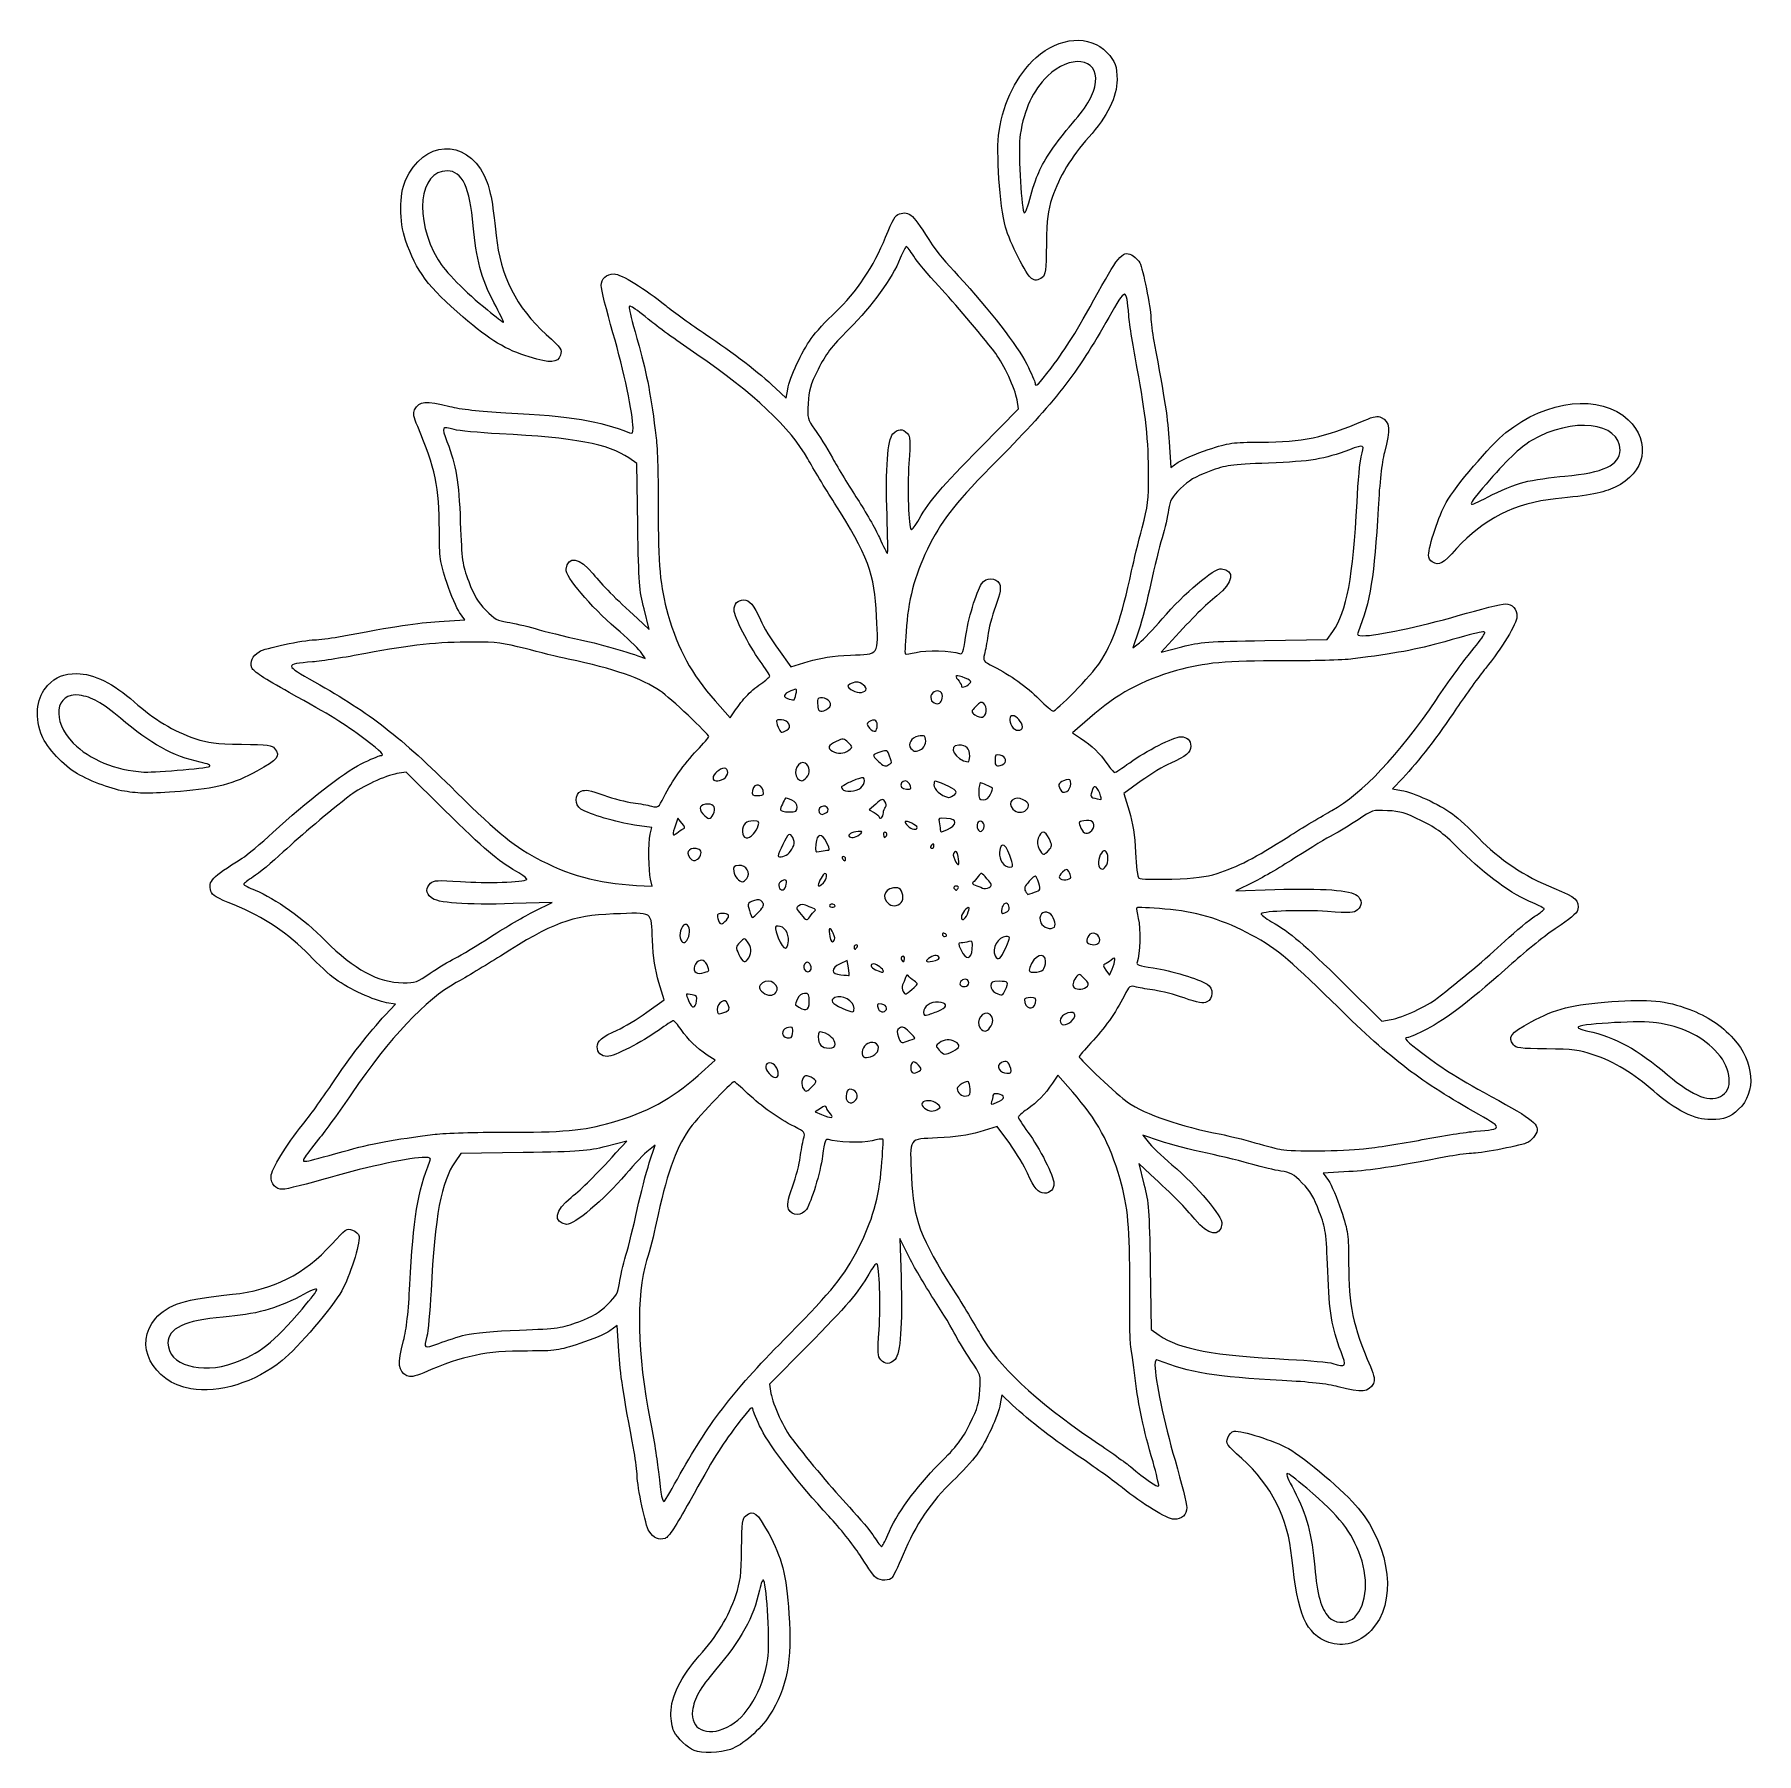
# Model space of a CAD drawing. Extents: x 30 to 465, y 389 to 823.
import ezdxf

# ---------------------------------------------------------------- set-up
doc = ezdxf.new("R2010")
doc.units = 0
doc.layers.add('Layer_1', color=7, linetype='CONTINUOUS')

msp = doc.modelspace()

# ---------------------------------------------------------------- linework, layer by layer
at = {"layer": 'Layer_1', "color": 7}
for points in [[(284.034571, 788.327903)], [(282.209297, 761.519348)], [(146.495181, 755.449992)], [(155.405649, 741.719611)], [(406.633076, 710.079772)], [(245.749235, 701.716707)], [(383.409662, 689.935674)], [(341.130818, 670.091768)], [(240.380604, 657.559108)], [(266.870438, 659.555184)], [(293.014421, 657.079961)], [(222.7316, 656.554856)], [(230.796914, 652.930488)], [(259.718665, 656.033818)], [(243.253466, 648.741791)], [(270.780164, 652.214547)], [(279.91991, 648.27001)], [(220.445044, 647.40425)], [(236.057783, 642.357535)], [(254.447763, 642.618009)], [(266.63497, 640.898885)], [(66.53439, 637.318442)], [(204.496394, 635.178482)], [(225.44196, 635.491722)], [(246.842797, 639.17443)], [(274.828171, 638.670715)], [(53.184316, 632.022988)], [(214.557981, 631.396492)], [(239.093299, 632.850803)], [(251.755841, 632.725025)], [(262.433604, 630.93524)], [(271.883547, 631.242922)], [(292.142063, 633.885754)], [(299.444443, 631.491767)], [(223.060355, 627.973038)], [(230.435155, 626.606154)], [(244.847685, 626.582534)], [(280.876426, 627.295041)], [(194.27919, 622.485346)], [(201.82666, 626.167557)], [(253.350029, 622.852287)], [(262.897883, 624.077336)], [(270.176294, 622.707529)], [(297.434871, 622.114881)], [(212.021481, 621.210453)], [(238.767872, 621.060725)], [(245.622056, 620.775201)], [(257.601209, 618.154919)], [(197.857705, 614.841758)], [(221.037316, 616.427827)], [(230.565558, 617.084871)], [(235.282493, 614.966481)], [(263.7091, 615.512389)], [(277.271686, 614.302222)], [(286.572909, 617.10367)], [(301.202324, 613.42176)], [(210.319861, 609.933926)], [(229.664866, 608.893342)], [(270.980626, 609.919104)], [(292.133929, 610.316728)], [(329.074225, 611.244549)], [(220.307471, 608.498534)], [(263.712293, 607.526955)], [(282.988203, 606.501916)], [(213.446117, 601.628534)], [(227.531534, 601.785327)], [(232.625517, 602.978713)], [(249.584278, 604.272103)], [(266.038179, 600.952646)], [(276.144714, 601.636065)], [(205.177314, 599.465798)], [(232.166088, 596.155649)], [(287.991942, 597.708067)], [(195.442329, 594.800303)], [(220.839279, 594.19928)], [(238.205185, 592.647298)], [(260.789601, 595.538628)], [(267.260471, 592.147605)], [(275.712745, 592.484209)], [(299.405294, 594.016999)], [(210.819509, 589.955315)], [(226.60543, 587.100875)], [(236.008933, 587.400107)], [(250.161637, 589.755983)], [(257.993787, 589.260885)], [(303.277467, 589.408369)], [(130.405238, 586.035889)], [(200.695109, 586.608744)], [(244.847655, 586.49827)], [(252.582783, 584.114029)], [(266.369269, 583.576422)], [(285.127621, 586.908201)], [(296.321561, 582.729943)], [(197.672985, 579.042505)], [(226.103809, 578.830851)], [(275.583427, 581.778548)], [(283.238358, 578.565151)], [(205.70629, 576.707958)], [(237.408098, 577.154297)], [(245.644757, 577.243938)], [(259.323721, 576.792312)], [(379.025579, 576.468437)], [(221.811883, 572.285615)], [(292.233045, 573.864996)], [(232.625517, 568.120642)], [(243.321447, 566.204431)], [(252.758722, 569.594746)], [(262.410211, 566.356751)], [(253.860297, 561.270525)], [(276.973313, 561.959081)], [(218.277774, 560.532637)], [(227.056107, 559.479776)], [(266.727503, 556.77398)], [(237.883584, 554.053603)], [(275.164654, 554.652352)], [(456.735951, 555.199027)], [(231.448716, 550.534015)], [(258.664011, 551.747902)], [(447.029557, 550.864517)], [(108.430778, 541.008891)], [(366.082891, 541.665212)], [(139.307346, 494.673816)], [(80.817933, 487.605101)], [(360.379222, 490.428225)], [(69.966189, 481.042557)], [(312.910474, 462.569864)], [(193.536512, 459.532165)], [(245.910834, 444.122568)], [(242.60525, 433.626483)], [(363.238257, 422.900788)], [(357.311246, 416.989307)], [(205.355015, 395.545404)], [(197.021846, 389.717464)]]:
    msp.add_lwpolyline(points, close=True, dxfattribs=at)
for points in [[(217.562014, 733.866385), (220.300347, 731.285396), (220.683872, 733.555459)], [(269.429322, 718.952986), (278.962083, 728.616844), (278.580817, 730.909438)], [(316.994964, 720.256472), (317.383475, 713.78108), (319.243364, 715.103751)], [(182.814387, 699.027016), (182.559939, 714.803394), (180.510569, 716.223604)], [(132.649029, 674.891163), (139.124418, 675.279668), (137.801745, 677.13956)], [(182.735411, 675.60933), (185.71941, 672.870199), (184.394115, 678.060738)], [(309.288486, 672.693568), (307.798972, 668.240254), (309.498362, 669.536462)], [(317.712486, 670.17073), (314.973355, 667.186746), (320.163894, 668.512025)], [(341.130818, 670.091768), (356.907204, 670.346217), (358.327412, 672.395587)], [(183.463643, 667.271386), (183.463643, 667.272034)], [(218.300038, 667.809897), (221.430813, 663.473119), (225.83252, 664.793532)], [(202.345046, 654.847), (206.137942, 650.542677), (207.479399, 652.548921)], [(210.22808, 656.069563), (210.22808, 656.070211)], [(296.929333, 650.542015), (292.603571, 646.7302), (294.631264, 645.387628)], [(133.952543, 627.325529), (124.288671, 636.85829), (121.99609, 636.477024)], [(375.97018, 635.343485), (373.389198, 632.605152), (375.65926, 632.221627)], [(309.913053, 634.605913), (305.576269, 631.475137), (306.894168, 627.073431)], [(242.896407, 628.783907), (241.243125, 627.3067), (242.514011, 626.626534)], [(185.970544, 621.152882), (186.344293, 622.822417), (181.98505, 623.451382)], [(193.963479, 623.971712), (192.936347, 625.240143), (192.322113, 623.478135)], [(184.443387, 608.131367), (186.478341, 608.058311), (186.037576, 609.785342)], [(338.2804, 609.065575), (333.856806, 606.884944), (343.687669, 607.17812)], [(156.728895, 601.735904), (161.152489, 603.91637), (151.321641, 603.616656)], [(236.008933, 587.400167), (235.705318, 589.271098), (233.917025, 588.435057)], [(301.006306, 586.825835), (301.916141, 585.526841), (302.584829, 587.094293)], [(185.096258, 576.196244), (189.433042, 579.32702), (188.112628, 583.728726)], [(361.056752, 583.476116), (370.720608, 573.943355), (373.013205, 574.324621)], [(119.039115, 575.458221), (121.620097, 578.196553), (119.350035, 578.580079)], [(217.690503, 581.154237), (217.690473, 581.154794)], [(271.741169, 572.32133), (271.740612, 572.321284)], [(198.058498, 560.241238), (202.362821, 564.034149), (200.356577, 565.375606)], [(292.645356, 555.97617), (288.833541, 560.301928), (287.490969, 558.274234)], [(228.929704, 551.899197), (227.630695, 550.989362), (229.198161, 550.320674)], [(177.29681, 540.631617), (180.035956, 543.615601), (174.845402, 542.290321)], [(276.709254, 542.99245), (273.578479, 547.329234), (269.176772, 546.00882)], [(314.796724, 543.617017), (310.34341, 545.106531), (311.639618, 543.407141)], [(153.878477, 540.710578), (138.102106, 540.45613), (136.681898, 538.40676)], [(185.720811, 538.108779), (187.21034, 542.562093), (185.510934, 541.265885)], [(312.273886, 535.193017), (309.289902, 537.932148), (310.615182, 532.741609)], [(362.36028, 535.910539), (355.884877, 535.522028), (357.20755, 533.662139)], [(251.169428, 514.625102), (248.988798, 519.048695), (249.281973, 509.217833)], [(312.194925, 511.774684), (312.449373, 495.998297), (314.498743, 494.578089)], [(178.014333, 490.545221), (177.625837, 497.020625), (175.765932, 495.697951)], [(225.579969, 491.848749), (216.047224, 482.184893), (216.42849, 479.892297)], [(277.447278, 476.935321), (274.708945, 479.516303), (274.32542, 477.246242)]]:
    msp.add_lwpolyline(points, dxfattribs=at)
for points in [[(283.406359, 817.365709), (289.159901, 822.624124), (297.038843, 823.199256), (301.243748, 818.667772)], [(298.382273, 811.115917), (299.205043, 817.250108), (291.805429, 818.20536), (286.278513, 812.678445)], [(301.243748, 818.667772), (303.363222, 816.383696), (303.832819, 815.126414), (303.832819, 811.736016)], [(274.024471, 798.739703), (275.21739, 806.428234), (278.440563, 812.827252), (283.406359, 817.365709)], [(286.278513, 812.678445), (282.542918, 808.94285), (280.399765, 804.362754), (279.369424, 797.913109)], [(292.545246, 800.740055), (296.527687, 805.435141), (297.962401, 807.985463), (298.382273, 811.115917)], [(303.832819, 811.736016), (303.832819, 807.497968), (301.34788, 802.451969), (296.691906, 797.235482)], [(284.034571, 788.327903), (285.605773, 791.816977), (288.260038, 795.688013), (292.545246, 800.740055)], [(124.161236, 786.341824), (128.649993, 796.480567), (139.319141, 797.123277), (144.012758, 787.537682)], [(275.673882, 774.495663), (274.191975, 779.843329), (273.247208, 793.730094), (274.024471, 798.739703)], [(279.369424, 797.913109), (278.831515, 794.545864), (279.505445, 780.335138), (280.301326, 778.260915)], [(296.691906, 797.235482), (292.241465, 792.249274), (289.250522, 787.301174), (287.466145, 781.972698)], [(134.726221, 788.733115), (127.545601, 788.733115), (126.272817, 776.653293), (132.359152, 766.267755)], [(141.262119, 774.829435), (140.461236, 784.477309), (138.460641, 788.733115), (134.726221, 788.733115)], [(144.012758, 787.537682), (145.493656, 784.513295), (146.148455, 781.242531), (147.035726, 772.437768)], [(281.768592, 781.599257), (282.391367, 783.915403), (283.411058, 786.943292), (284.034571, 788.327903)], [(124.184434, 771.243887), (122.546321, 776.022812), (122.536123, 782.671152), (124.161236, 786.341824)], [(248.851601, 777.891573), (251.508713, 778.558467), (252.1677, 777.934835), (257.176923, 770.013191)], [(280.301326, 778.260915), (280.510208, 777.716604), (281.062457, 778.973101), (281.768592, 781.599257)], [(287.466145, 781.972698), (286.256656, 778.360983), (286.070565, 776.87256), (285.991272, 770.176505)], [(146.495181, 755.449992), (143.331794, 761.458928), (141.946035, 766.590743), (141.262119, 774.829435)], [(245.385835, 772.010927), (247.164985, 776.437732), (247.877763, 777.647157), (248.851601, 777.891573)], [(282.209297, 761.519348), (280.962151, 762.312273), (276.711017, 770.753087), (275.673882, 774.495663)], [(138.682402, 751.796828), (129.875449, 759.365629), (126.877697, 763.386712), (124.184434, 771.243887)], [(147.035726, 772.437768), (148.058204, 762.291214), (152.134981, 754.217564), (159.699172, 747.358992)], [(232.74771, 753.075404), (237.983002, 758.000384), (242.436948, 764.673688), (245.385835, 772.010927)], [(257.176923, 770.013191), (257.966508, 768.764527), (260.909625, 765.254931), (263.717204, 762.214082)], [(285.991272, 770.176505), (285.911588, 763.445442), (285.783023, 762.427624), (284.934254, 761.806988)], [(132.359152, 766.267755), (134.005701, 763.458126), (139.319412, 758.070273), (144.843541, 753.609182)], [(249.098473, 766.679168), (247.039207, 761.605483), (241.953749, 754.566226), (236.176271, 748.792368)], [(250.62191, 769.601836), (250.436647, 769.602362), (249.751103, 768.287158), (249.098473, 766.679168)], [(252.47963, 767.193551), (251.643137, 768.517588), (250.807157, 769.601315), (250.62191, 769.601836)], [(258.785903, 759.622082), (256.153947, 762.462357), (253.316122, 765.869514), (252.47963, 767.193551)], [(299.059231, 758.091331), (304.392223, 767.733434), (305.43951, 768.819017), (307.871336, 767.225621)], [(307.871336, 767.225621), (308.552285, 766.779453), (309.331597, 765.995928), (309.603157, 765.484459)], [(309.603157, 765.484459), (310.323994, 764.126811), (312.332075, 754.062438), (312.353736, 751.698775)], [(173.562119, 759.75549), (173.577936, 761.568566), (174.822732, 762.694619), (176.811186, 762.694619)], [(176.811186, 762.694619), (178.505591, 762.694619), (184.876877, 758.811716), (189.847975, 754.749503)], [(263.717204, 762.214082), (271.648109, 753.624194), (278.699772, 744.53313), (281.006286, 739.924858)], [(284.934254, 761.806988), (283.843148, 761.009153), (283.130129, 760.933891), (282.209297, 761.519348)], [(176.539355, 747.815478), (174.894313, 753.51472), (173.554557, 758.887726), (173.562119, 759.75549)], [(273.178866, 742.565454), (268.741866, 748.272885), (263.027819, 755.044425), (258.785903, 759.622082)], [(287.170935, 738.925442), (291.435672, 744.63672), (293.114742, 747.343667), (299.059231, 758.091331)], [(306.790201, 752.218189), (306.184523, 759.417855), (306.109614, 759.410527), (301.757254, 751.725913)], [(144.843541, 753.609182), (146.979826, 751.883988), (148.814966, 750.472467), (148.921644, 750.472467)], [(148.921644, 750.472467), (149.028292, 750.472467), (147.936418, 752.712353), (146.495181, 755.449992)], [(181.477343, 754.263954), (180.166374, 754.96556), (180.113502, 755.282081), (183.112685, 744.474718)], [(186.200063, 750.694221), (184.193699, 752.341203), (182.068485, 753.947581), (181.477343, 754.263954)], [(189.847975, 754.749503), (191.893865, 753.077678), (196.437316, 749.79272), (199.944537, 747.44959)], [(226.607433, 746.421346), (227.677346, 747.910599), (230.440473, 750.90492), (232.74771, 753.075404)], [(155.405649, 741.719611), (149.537008, 743.500559), (145.517486, 745.922671), (138.682402, 751.796828)], [(197.707977, 742.365419), (193.384975, 745.299278), (188.206412, 749.047237), (186.200063, 750.694221)], [(236.176271, 748.792368), (231.524499, 744.143504), (230.318912, 742.571166), (228.337327, 738.568753)], [(301.757254, 751.725913), (293.636352, 737.387486), (288.134832, 730.316052), (273.910051, 715.932254)], [(308.907476, 738.782362), (307.93436, 743.897066), (306.98158, 749.94319), (306.790201, 752.218189)], [(312.353736, 751.698775), (312.364281, 750.585906), (312.708852, 747.881904), (313.12023, 745.689886)], [(159.699172, 747.358992), (163.578817, 743.841254), (163.755463, 743.58241), (163.25458, 742.149471)], [(181.611316, 723.792914), (181.611316, 727.375588), (179.356257, 738.056319), (176.539355, 747.815478)], [(183.112685, 744.474718), (185.163561, 737.08452), (186.12327, 731.957907), (187.461203, 721.245585)], [(199.944537, 747.44959), (206.962564, 742.760939), (213.351143, 737.835301), (217.562014, 733.866385)], [(220.683872, 733.555459), (221.189997, 736.551188), (224.176301, 743.037387), (226.607433, 746.421346)], [(313.12023, 745.689886), (315.933246, 730.700742), (316.65101, 725.98941), (316.994964, 720.256472)], [(163.25458, 742.149471), (162.56155, 740.166905), (160.833976, 740.072288), (155.405649, 741.719611)], [(225.75871, 715.944609), (221.563822, 723.592312), (211.751065, 732.834889), (197.707977, 742.365419)], [(278.580817, 730.909438), (278.118135, 733.69153), (275.225841, 739.932373), (273.178866, 742.565454)], [(281.006286, 739.924858), (282.162391, 737.61502), (283.108302, 735.456365), (283.108302, 735.127843)], [(228.337327, 738.568753), (226.346794, 734.548238), (225.966146, 733.255672), (225.799215, 729.949878)], [(283.108302, 735.127843), (283.108302, 733.855019), (284.023666, 734.71067), (287.170935, 738.925442)], [(311.803792, 711.66068), (311.803792, 720.55812), (311.07324, 727.39914), (308.907476, 738.782362)], [(126.463623, 728.392807), (127.644959, 730.639609), (129.220966, 730.789017), (135.318267, 729.232239)], [(402.007605, 722.612632), (412.284279, 730.983944), (426.029266, 732.433572), (432.875, 725.868098)], [(127.229243, 724.141624), (126.1723, 726.638428), (126.011274, 727.532478), (126.463623, 728.392807)], [(135.318267, 729.232239), (138.038328, 728.537745), (142.810334, 728.003393), (149.488851, 727.645475)], [(149.488851, 727.645475), (166.337213, 726.742524), (173.162928, 725.632555), (180.681371, 722.573095)], [(225.799215, 729.949878), (225.610352, 726.209994), (225.673889, 725.963421), (227.456473, 723.520367)], [(366.245423, 725.676252), (368.742232, 726.733197), (369.636281, 726.894217), (370.496603, 726.441869)], [(370.496603, 726.441869), (372.743407, 725.260544), (372.892819, 723.684531), (371.336048, 717.587228)], [(430.836913, 718.17928), (430.836913, 725.333368), (418.75774, 726.633055), (408.443844, 720.588707)], [(132.704176, 697.987102), (132.677815, 708.743727), (131.631537, 713.742204), (127.229243, 724.141624)], [(136.446007, 723.356133), (133.270479, 724.290877), (133.199471, 724.174251), (134.630087, 720.37348)], [(147.867548, 722.312206), (142.606709, 722.585818), (137.467009, 723.055583), (136.446007, 723.356133)], [(180.510569, 716.223604), (175.445552, 719.733661), (166.939005, 721.320309), (147.867548, 722.312206)], [(180.681371, 722.573095), (181.444777, 722.26244), (181.611316, 722.480878), (181.611316, 723.792914)], [(227.456473, 723.520367), (228.475969, 722.123099), (230.502443, 718.82772), (231.959721, 716.197301)], [(245.749145, 701.716712), (245.348643, 713.544221), (245.874019, 720.800108), (247.240105, 722.30965)], [(247.240105, 722.30965), (248.435088, 723.6301), (249.731867, 723.664056), (250.871538, 722.404729)], [(250.871538, 722.404729), (251.640562, 721.554971), (251.689969, 720.640754), (251.280821, 714.832308)], [(340.090897, 720.201328), (350.847531, 720.227629), (355.846014, 721.273961), (366.245423, 725.676252)], [(386.946, 704.982758), (389.24081, 709.086265), (398.025304, 719.368671), (402.007605, 722.612632)], [(432.875, 725.868098), (438.750811, 720.23283), (437.241534, 712.439105), (429.571781, 708.810736)], [(134.630087, 720.37348), (137.045916, 713.955183), (137.583403, 710.699887), (137.995669, 699.989669)], [(187.461203, 721.245585), (187.771476, 718.761299), (188.002139, 710.87004), (187.97379, 703.709455)], [(253.866744, 700.7611), (256.58087, 705.504894), (259.305932, 708.690349), (269.429322, 718.952986)], [(319.243364, 715.103751), (320.266309, 715.831224), (323.669473, 717.271605), (326.805958, 718.304605)], [(326.805958, 718.304605), (332.239706, 720.094209), (332.866247, 720.183665), (340.090897, 720.201328)], [(362.477277, 718.276063), (356.058978, 715.860223), (352.80369, 715.32274), (342.093465, 714.910482)], [(365.459935, 716.460144), (366.394685, 719.635666), (366.27805, 719.706671), (362.477277, 718.276063)], [(371.336048, 717.587228), (370.641541, 714.867174), (370.107188, 710.095157), (369.74927, 703.416649)], [(408.443844, 720.588707), (405.70985, 718.986485), (401.808514, 715.245189), (396.985564, 709.600474)], [(416.933234, 711.643374), (426.581108, 712.444264), (430.836913, 714.444856), (430.836913, 718.17928)], [(232.4868, 704.803183), (230.078804, 708.574689), (227.051167, 713.588333), (225.75871, 715.944609)], [(231.959721, 716.197301), (233.417015, 713.566881), (236.261649, 708.87908), (238.281134, 705.779963)], [(251.280821, 714.832308), (250.827975, 708.403798), (251.144047, 698.828491), (251.831639, 698.141967)], [(273.910051, 715.932254), (263.107127, 705.008557), (260.05325, 701.2181), (256.574016, 694.414806)], [(342.093465, 714.910482), (332.206341, 714.529905), (331.519548, 714.432787), (327.114815, 712.792446)], [(364.416007, 705.038596), (364.689616, 710.299435), (365.159393, 715.439133), (365.459935, 716.460144)], [(310.148688, 698.564884), (311.58881, 704.029009), (311.803792, 705.730073), (311.803792, 711.66068)], [(327.114815, 712.792446), (323.499093, 711.445937), (321.926731, 710.510544), (319.861078, 708.477225)], [(396.985564, 709.600474), (391.911027, 703.661309), (391.947375, 703.458816), (397.557741, 706.412382)], [(397.557741, 706.412382), (400.293212, 707.852471), (404.377114, 709.502796), (406.633076, 710.079772)], [(406.633076, 710.079772), (408.889039, 710.656754), (413.52412, 711.360373), (416.933234, 711.643374)], [(429.571781, 708.810736), (426.604366, 707.406915), (423.215889, 706.743896), (414.541567, 705.869762)], [(243.109944, 676.27166), (242.671769, 686.832784), (240.86912, 691.674414), (232.4868, 704.803183)], [(238.281134, 705.779963), (240.300633, 702.68085), (242.783598, 698.324943), (243.798846, 696.100177)], [(319.861078, 708.477225), (317.575215, 706.227138), (317.172349, 705.507375), (316.83799, 703.076266)], [(358.327412, 672.395587), (361.837465, 677.460593), (363.424107, 685.967141), (364.416007, 705.038596)], [(382.490864, 691.646558), (382.512404, 693.903818), (385.126646, 701.729445), (386.946, 704.982758)], [(414.541567, 705.869762), (404.442353, 704.852045), (396.225487, 700.719183), (389.565875, 693.30766)], [(187.97379, 703.709455), (187.916701, 689.283149), (188.425191, 683.681923), (190.420935, 676.754797)], [(245.861155, 692.036923), (245.980155, 692.026831), (245.929844, 696.382801), (245.749235, 701.716707)], [(251.831639, 698.141967), (252.019478, 697.954443), (252.935278, 699.133052), (253.866744, 700.7611)], [(316.83799, 703.076266), (316.625809, 701.533565), (315.883386, 698.354871), (315.188172, 696.012501)], [(369.74927, 703.416649), (368.846319, 686.568285), (367.736353, 679.742571), (364.676902, 672.224137)], [(134.600895, 684.702154), (132.811291, 690.13591), (132.72183, 690.762449), (132.704176, 697.987102)], [(137.995669, 699.989669), (138.376242, 690.102533), (138.473354, 689.415744), (140.113697, 685.011008)], [(184.394115, 678.060738), (183.1675, 682.864182), (183.049886, 684.425233), (182.814387, 699.027016)], [(243.798846, 696.100177), (244.814094, 693.875411), (245.742126, 692.046945), (245.861155, 692.036923)], [(307.511987, 687.670457), (308.051854, 690.208483), (309.238371, 695.110974), (310.148688, 698.564884)], [(315.188172, 696.012501), (314.492943, 693.670136), (313.216243, 688.467124), (312.35107, 684.45026)], [(164.704056, 688.112298), (165.117557, 691.57458), (168.169597, 691.045323), (171.514753, 686.931257)], [(256.574016, 694.414806), (253.021681, 687.46859), (251.311354, 681.503818), (250.655245, 673.773059)], [(383.409662, 689.935674), (382.898189, 690.233576), (382.484733, 691.003476), (382.490864, 691.646558)], [(389.565875, 693.30766), (386.0338, 689.376793), (385.175933, 688.906909), (383.409662, 689.935674)], [(177.33974, 673.143175), (170.839377, 678.702624), (164.480021, 686.236374), (164.704056, 688.112298)], [(299.421532, 664.386658), (302.67206, 669.18722), (305.014019, 675.927266), (307.511987, 687.670457)], [(315.246332, 675.566409), (320.805784, 682.066771), (328.33953, 688.426132), (330.215447, 688.202089)], [(330.215447, 688.202089), (333.677734, 687.788588), (333.148472, 684.736546), (329.034413, 681.391391)], [(137.801745, 677.13956), (137.07428, 678.162501), (135.633887, 681.56567), (134.600895, 684.702154)], [(140.113697, 685.011008), (141.460216, 681.395286), (142.395598, 679.822923), (144.428925, 677.757279)], [(171.514753, 686.931257), (173.885934, 684.015051), (176.986266, 680.886739), (182.735411, 675.60933)], [(265.546484, 670.864664), (266.19919, 675.387727), (268.278626, 682.312686), (269.624994, 684.446928)], [(269.624994, 684.446928), (270.680807, 686.120594), (273.360574, 686.093284), (274.131616, 684.401015)], [(274.131616, 684.401015), (274.585502, 683.404863), (274.386034, 682.275664), (273.122575, 678.688488)], [(312.35107, 684.45026), (311.485882, 680.433403), (310.107731, 675.142885), (309.288486, 672.693568)], [(207.118409, 677.825515), (207.118409, 679.361436), (208.051622, 680.328596), (209.53362, 680.328596)], [(209.53362, 680.328596), (211.048892, 680.328596), (212.105353, 679.074746), (213.779316, 675.289631)], [(273.122575, 678.688488), (272.256468, 676.229462), (271.380646, 672.902314), (271.176298, 671.29484)], [(329.034413, 681.391391), (326.1182, 679.020219), (322.989895, 675.919885), (317.712486, 670.17073)], [(389.919274, 676.366148), (395.618529, 678.011191), (400.991529, 679.350941), (401.859292, 679.343374)], [(401.859292, 679.343374), (403.672365, 679.327587), (404.798418, 678.082765), (404.798418, 676.094307)], [(107.215611, 671.016426), (122.204761, 673.829434), (126.916093, 674.5472), (132.649029, 674.891163)], [(144.428925, 677.757279), (146.679013, 675.471417), (147.398765, 675.068543), (149.829883, 674.734183)], [(149.829883, 674.734183), (151.372585, 674.522006), (154.551277, 673.77959), (156.893642, 673.084369)], [(190.420935, 676.754797), (193.034107, 667.684571), (196.267463, 661.744039), (202.345046, 654.847)], [(213.683424, 664.90982), (210.759316, 668.928389), (207.118409, 676.091345), (207.118409, 677.825515)], [(213.779316, 675.289631), (214.543791, 673.561004), (216.578113, 670.195117), (218.300038, 667.809897)], [(236.48451, 666.378814), (243.982045, 666.696558), (243.534878, 666.028849), (243.109944, 676.27166)], [(309.498362, 669.536462), (310.433037, 670.249375), (313.019622, 672.962853), (315.246332, 675.566409)], [(365.896724, 671.294177), (369.479397, 671.294177), (380.160128, 673.54924), (389.919274, 676.366148)], [(404.798418, 676.094307), (404.798418, 674.399907), (400.91552, 668.028616), (396.853308, 663.057524)], [(87.174036, 667.263327), (88.56362, 668.150884), (98.30103, 670.223301), (101.206716, 670.249932)], [(101.206716, 670.249932), (102.319588, 670.260477), (105.023592, 670.605048), (107.215611, 671.016426)], [(141.245474, 669.70044), (132.348036, 669.70044), (125.507017, 668.969888), (114.123796, 666.804124)], [(154.341265, 668.045336), (148.877148, 669.485458), (147.176085, 669.70044), (141.245474, 669.70044)], [(156.893642, 673.084369), (159.236007, 672.389139), (164.405774, 671.119489), (168.382004, 670.262932)], [(168.382004, 670.262932), (173.907791, 669.072544), (182.530189, 666.56855), (184.693889, 665.525857)], [(183.463643, 667.272034), (182.699048, 668.274463), (179.943302, 670.916466), (177.33974, 673.143175)], [(250.655245, 673.773059), (250.336853, 670.021378), (250.186009, 666.842144), (250.320057, 666.708111)], [(264.045085, 666.789543), (264.774011, 666.502302), (265.009013, 667.140155), (265.546484, 670.864664)], [(271.176298, 671.29484), (270.971965, 669.687365), (270.601831, 667.589959), (270.353814, 666.633925)], [(320.163894, 668.512025), (324.967986, 669.738641), (326.529035, 669.856254), (341.130818, 670.091768)], [(386.578517, 669.79326), (379.188322, 667.742384), (374.061712, 666.782674), (363.349393, 665.444742)], [(364.676902, 672.224137), (364.366238, 671.460716), (364.584715, 671.294177), (365.896724, 671.294177)], [(396.36776, 671.428601), (397.069361, 672.739571), (397.385885, 672.792443), (386.578517, 669.79326)], [(392.798026, 666.705882), (394.445012, 668.712246), (396.051386, 670.837474), (396.36776, 671.428601)], [(85.381781, 663.179883), (84.808805, 664.686899), (85.458754, 666.167777), (87.174036, 667.263327)], [(114.123796, 666.804124), (109.009086, 665.831008), (102.96297, 664.878232), (100.687968, 664.686854)], [(165.235683, 665.408635), (162.697662, 665.948502), (157.795162, 667.135019), (154.341265, 668.045336)], [(188.519487, 657.318186), (183.71892, 660.568714), (176.97887, 662.910673), (165.235683, 665.408635)], [(184.693889, 665.525857), (184.781858, 665.483529), (184.228224, 666.268972), (183.463643, 667.271386)], [(225.83252, 664.793532), (229.008877, 665.746368), (231.974167, 666.187676), (236.48451, 666.378814)], [(250.320057, 666.708111), (250.45412, 666.574048), (251.687634, 666.747426), (253.061282, 667.093278)], [(253.061282, 667.093278), (255.478315, 667.701894), (262.201555, 667.515983), (264.045085, 666.789543)], [(270.353814, 666.633925), (269.912898, 664.934433), (269.964143, 664.864691), (272.652933, 663.504827)], [(363.349393, 665.444742), (360.865103, 665.134473), (352.973844, 664.90381), (345.813258, 664.932159)], [(384.469226, 655.197974), (387.403079, 659.520975), (391.151041, 664.699537), (392.798026, 666.705882)], [(33.783667, 658.720936), (35.926369, 660.98559), (37.753842, 661.729021), (41.178019, 661.729021)], [(41.178019, 661.729021), (45.40683, 661.729021), (50.458064, 659.24003), (55.670023, 654.588108)], [(94.81416, 656.955433), (88.389986, 660.508597), (85.730028, 662.263917), (85.381781, 663.179883)], [(100.687968, 664.686854), (93.488293, 664.081176), (93.495629, 664.006266), (101.180235, 659.653908)], [(216.152169, 661.117483), (216.152169, 661.337226), (215.04124, 663.043787), (213.683424, 664.90982)], [(213.893737, 659.151278), (215.135882, 660.012941), (216.152169, 660.897741), (216.152169, 661.117483)], [(265.492257, 660.615109), (263.114613, 661.443964), (262.621292, 661.341022), (263.629927, 660.226492)], [(272.652933, 663.504827), (276.864391, 661.374869), (280.948474, 658.446755), (284.171105, 655.246764)], [(293.014421, 657.079946), (295.647777, 659.783437), (298.530978, 663.071458), (299.421532, 664.386658)], [(318.858604, 662.48503), (309.779382, 659.869252), (303.848876, 656.639421), (296.929333, 650.542015)], [(345.813258, 664.932159), (331.386946, 664.989249), (325.785724, 664.480759), (318.858604, 662.48503)], [(396.853308, 663.057524), (395.181484, 661.011634), (391.896521, 656.468182), (389.553388, 652.960961)], [(32.079186, 646.65999), (30.457838, 651.418394), (31.08706, 655.870864), (33.783667, 658.720936)], [(41.789572, 656.278476), (35.652655, 657.101622), (34.700281, 649.701485), (40.231309, 644.170457)], [(113.980063, 645.067142), (108.268773, 649.331879), (105.561832, 651.010949), (94.81416, 656.955433)], [(101.180235, 659.653908), (115.518668, 651.533011), (122.590094, 646.031491), (136.973899, 631.806709)], [(200.741639, 645.809308), (200.741639, 646.428649), (190.860812, 655.73284), (188.519487, 657.318186)], [(210.22808, 656.070211), (211.002045, 656.903133), (212.651591, 658.289615), (213.893737, 659.151278)], [(221.426038, 657.346068), (219.474775, 656.54987), (219.320528, 655.742857), (221.036246, 655.306625)], [(222.7316, 656.554856), (223.081956, 658.014982), (223.075268, 658.019019), (221.426038, 657.346068)], [(236.345295, 659.054451), (235.655369, 658.592808), (235.686881, 658.415288), (236.57971, 657.734097)], [(237.97077, 659.595945), (237.515167, 659.591426), (236.783696, 659.347793), (236.345295, 659.054451)], [(236.57971, 657.734097), (237.808645, 656.796471), (239.851161, 656.702446), (240.380604, 657.559108)], [(240.380604, 657.559108), (240.81197, 658.257078), (239.213488, 659.608161), (237.97077, 659.595945)], [(257.274773, 656.848409), (256.358898, 655.932518), (256.790264, 654.428844), (258.045002, 654.163566)], [(259.718665, 656.033818), (259.729209, 657.309841), (258.234558, 657.808178), (257.274773, 656.848409)], [(263.629927, 660.226492), (264.113623, 659.692003), (264.50938, 658.966211), (264.50938, 658.613595)], [(264.50938, 658.613595), (264.50938, 657.920791), (266.302222, 658.635738), (266.870438, 659.555184)], [(266.870438, 659.555184), (267.032504, 659.817405), (266.41232, 660.294382), (265.492257, 660.615109)], [(287.660144, 652.25457), (287.971637, 652.205012), (290.381064, 654.37647), (293.014421, 657.079961)], [(52.165438, 650.441452), (47.47036, 654.423889), (44.920031, 655.858603), (41.789572, 656.278476)], [(55.670023, 654.588108), (60.656229, 650.137672), (65.604325, 647.146729), (70.932798, 645.362351)], [(207.479399, 652.548921), (208.217212, 653.652349), (209.454116, 655.236641), (210.22808, 656.069563)], [(221.036246, 655.306625), (222.508137, 654.932379), (222.306711, 654.784081), (222.7316, 656.554856)], [(231.239096, 654.657535), (230.575771, 655.739302), (228.079715, 655.980058), (228.161765, 654.954356)], [(228.161765, 654.954356), (228.190987, 654.589012), (228.250789, 653.811854), (228.294623, 653.227309)], [(228.294623, 653.227309), (228.388467, 651.97593), (229.356762, 651.861073), (230.796914, 652.930488)], [(230.796899, 652.930488), (231.622817, 653.543788), (231.710952, 653.888029), (231.239096, 654.657535)], [(258.045002, 654.163566), (259.062133, 653.948508), (259.70693, 654.669058), (259.718665, 656.033818)], [(268.182703, 653.443542), (266.916396, 652.095608), (266.913579, 652.069413), (267.953184, 651.309231)], [(270.202323, 654.196102), (269.623262, 654.67668), (269.189229, 654.514946), (268.182703, 653.443542)], [(270.780164, 652.214547), (270.867983, 652.96774), (270.607976, 653.859439), (270.202323, 654.196102)], [(284.171105, 655.246764), (285.778579, 653.650602), (287.348651, 652.304098), (287.660144, 652.25457)], [(358.048411, 627.147256), (365.696112, 631.342129), (374.938694, 641.1549), (384.469226, 655.197974)], [(389.553388, 652.960961), (384.864741, 645.942934), (379.939105, 639.55437), (375.97018, 635.343485)], [(72.310874, 639.370598), (65.402101, 640.882662), (59.814871, 643.953094), (52.165438, 650.441452)], [(219.056168, 650.038917), (217.563355, 650.038917), (217.567241, 650.047955), (218.264609, 648.213628)], [(218.264609, 648.213628), (218.847481, 646.680581), (218.992375, 646.62679), (220.445044, 647.40425)], [(220.445044, 647.40425), (221.86706, 648.165275), (220.879363, 650.038917), (219.056168, 650.038917)], [(241.14901, 649.531828), (240.484239, 649.111353), (240.513447, 648.885856), (241.352876, 647.958306)], [(243.253466, 648.741791), (243.253466, 650.088038), (242.484653, 650.376665), (241.14901, 649.531828)], [(241.352876, 647.958306), (242.523818, 646.664418), (243.253466, 646.965216), (243.253466, 648.741791)], [(267.953184, 651.309231), (269.428524, 650.230431), (270.59222, 650.603096), (270.780164, 652.214547)], [(277.446269, 651.10172), (276.594668, 651.10172), (276.517363, 649.837823), (277.281627, 648.409797)], [(277.281627, 648.409797), (277.962998, 647.136636), (279.91991, 647.032986), (279.91991, 648.27001)], [(279.91991, 648.27004), (279.91991, 649.370983), (278.408012, 651.10172), (277.446269, 651.10172)], [(40.678341, 636.825542), (37.080395, 639.134331), (33.087459, 643.70086), (32.079186, 646.65999)], [(40.231309, 644.170457), (44.384066, 640.0177), (50.840821, 637.361357), (58.061313, 636.835108)], [(70.932798, 645.362351), (74.544512, 644.152863), (76.032942, 643.966772), (82.728992, 643.887479)], [(82.728992, 643.887479), (89.460049, 643.807794), (90.477873, 643.679229), (91.098509, 642.830461)], [(117.777658, 641.004509), (119.050472, 641.004509), (118.194835, 641.919872), (113.980063, 645.067142)], [(197.772703, 642.355863), (199.40562, 644.082638), (200.741639, 645.636683), (200.741639, 645.809308)], [(232.904458, 644.572615), (230.824088, 643.58055), (230.571086, 642.920177), (231.961198, 642.110513)], [(235.938256, 644.305303), (234.813529, 645.430016), (234.719775, 645.438285), (232.904458, 644.572615)], [(236.057859, 642.357535), (237.086603, 643.135401), (237.085187, 643.158433), (235.938256, 644.305303)], [(253.587125, 645.912295), (251.889497, 645.587773), (250.899781, 643.896487), (251.784024, 642.831048)], [(255.197431, 645.888797), (255.044434, 646.041794), (254.319786, 646.052399), (253.587125, 645.912295)], [(254.447763, 642.618054), (255.386174, 643.120277), (255.867218, 645.21901), (255.197431, 645.888797)], [(263.871707, 643.662148), (260.831628, 643.662148), (263.005254, 639.793032), (266.236426, 639.452919)], [(266.63497, 640.898885), (266.63497, 642.787169), (265.759991, 643.662148), (263.871707, 643.662148)], [(294.631264, 645.387628), (297.508153, 643.48279), (299.44967, 641.613893), (301.254428, 639.012214)], [(307.012972, 639.222542), (311.031545, 642.146634), (318.194495, 645.787542), (319.928667, 645.787542)], [(319.928667, 645.787542), (321.464591, 645.787542), (322.431757, 644.854328), (322.431757, 643.372331)], [(74.672881, 638.286753), (75.136378, 638.546142), (74.277772, 638.940121), (72.310874, 639.370598)], [(91.098509, 642.830461), (92.596473, 640.781874), (92.02535, 640.04849), (86.59142, 637.042785)], [(112.980647, 638.902493), (115.290475, 640.058597), (117.449129, 641.004509), (117.777658, 641.004509)], [(189.401334, 630.549591), (191.473555, 634.6469), (194.443018, 638.834769), (197.772703, 642.355863)], [(225.067382, 639.07926), (223.405921, 640.120673), (221.711426, 636.72126), (223.166626, 635.266059)], [(231.961198, 642.110513), (233.275481, 641.345014), (234.843776, 641.439581), (236.057783, 642.357535)], [(244.145647, 641.948251), (241.833198, 641.168683), (241.84317, 641.210785), (243.573861, 639.537816)], [(243.573861, 639.537816), (244.729303, 638.420906), (245.31222, 638.181943), (245.910457, 638.579944)], [(246.40649, 640.878173), (245.86233, 642.439178), (245.753995, 642.490453), (244.145647, 641.948251)], [(246.842797, 639.17443), (246.917209, 639.209828), (246.720785, 639.976427), (246.40649, 640.878173)], [(251.784024, 642.831048), (252.536734, 641.924075), (253.071269, 641.881325), (254.447763, 642.618009)], [(266.236426, 639.452919), (266.455627, 639.429872), (266.63497, 640.080529), (266.63497, 640.898885)], [(274.340242, 641.135213), (273.173533, 641.358239), (273.011739, 641.204052), (273.011739, 639.86868)], [(273.011739, 639.86868), (273.011739, 638.317421), (273.341233, 638.100134), (274.828171, 638.670715)], [(274.828171, 638.670715), (276.172536, 639.186601), (275.843645, 640.847821), (274.340242, 641.135213)], [(303.220634, 636.753781), (303.440376, 636.753781), (305.146937, 637.864726), (307.012972, 639.222542)], [(322.431757, 643.372331), (322.431757, 641.857059), (321.177907, 640.800613), (317.392784, 639.126649)], [(53.184316, 632.022973), (49.497677, 632.638487), (43.783916, 634.83269), (40.678341, 636.825542)], [(58.061313, 636.835108), (58.645843, 636.792479), (62.458727, 637.010007), (66.53439, 637.318442)], [(66.53439, 637.318442), (70.610053, 637.626877), (74.27238, 638.062612), (74.672881, 638.286753)], [(86.59142, 637.042785), (80.887751, 633.887863), (76.173693, 632.647525), (67.360775, 631.982919)], [(90.691409, 621.61341), (99.281301, 629.544315), (108.372363, 636.595978), (112.980647, 638.902493)], [(121.99609, 636.477024), (119.213999, 636.014341), (112.973145, 633.122047), (110.340074, 631.075073)], [(204.636151, 637.816764), (203.535194, 637.816764), (201.804457, 636.304866), (201.804457, 635.343123)], [(201.804457, 635.343123), (201.804457, 634.491522), (203.068353, 634.414218), (204.496394, 635.178482)], [(204.496364, 635.178482), (205.76951, 635.859853), (205.873175, 637.816764), (204.636151, 637.816764)], [(223.166626, 635.266059), (224.011479, 634.421207), (224.411077, 634.460839), (225.44196, 635.491722)], [(225.44196, 635.491722), (226.493149, 636.542911), (226.309618, 638.300626), (225.067382, 639.07926)], [(238.567396, 635.187414), (237.743662, 634.951177), (236.488231, 634.429823), (235.777562, 634.02887)], [(240.065074, 634.673607), (240.065074, 635.455585), (239.808908, 635.543479), (238.567396, 635.187414)], [(245.910457, 638.579944), (246.348858, 638.871598), (246.768415, 639.139122), (246.842797, 639.17443)], [(292.142063, 633.885754), (292.142063, 635.033965), (291.966666, 635.178361), (290.946418, 634.870122)], [(301.254428, 639.012214), (302.116091, 637.770083), (303.000891, 636.753781), (303.220634, 636.753781)], [(317.392784, 639.126649), (315.664156, 638.362159), (312.298273, 636.327838), (309.913053, 634.605913)], [(67.360775, 631.982919), (59.213471, 631.36852), (57.067787, 631.374575), (53.184316, 632.022988)], [(110.340074, 631.075073), (104.63264, 626.638073), (97.861093, 620.924026), (93.283448, 616.68211)], [(136.973899, 631.806709), (147.8976, 621.003786), (151.688055, 617.949908), (158.49134, 614.47066)], [(168.459188, 627.521653), (166.785526, 628.577466), (166.812835, 631.257232), (168.505131, 632.028275)], [(168.505131, 632.028275), (169.501294, 632.482161), (170.630495, 632.282693), (174.217672, 631.019233)], [(174.217672, 631.019233), (176.676686, 630.153126), (180.003826, 629.277304), (181.611316, 629.072956)], [(186.272231, 628.250473), (187.971712, 627.809556), (188.041469, 627.860802), (189.401334, 630.549591)], [(211.770934, 632.237051), (211.547907, 631.070343), (211.702095, 630.908548), (213.037481, 630.908548)], [(214.557981, 631.396492), (214.557981, 633.711005), (212.189255, 634.425395), (211.770934, 632.237051)], [(213.037481, 630.908548), (213.873748, 630.908548), (214.557981, 631.128125), (214.557981, 631.396492)], [(234.299345, 633.202349), (234.197066, 633.148724), (234.270875, 632.849809), (234.463549, 632.538105)], [(235.777562, 634.02887), (235.066863, 633.627901), (234.40167, 633.255975), (234.299345, 633.202349)], [(234.463549, 632.538105), (235.003492, 631.664467), (238.006516, 631.867294), (239.093299, 632.850803)], [(239.093299, 632.850803), (239.627773, 633.334514), (240.065074, 634.154768), (240.065074, 634.673607)], [(250.401851, 634.628387), (249.511673, 634.628387), (248.930894, 633.735829), (249.36455, 633.034183)], [(249.36455, 633.034183), (249.677399, 632.527983), (251.755841, 632.25927), (251.755841, 632.725025)], [(251.755841, 632.725025), (251.755841, 633.557797), (250.994258, 634.628387), (250.401851, 634.628387)], [(260.421305, 633.609524), (257.521811, 634.852393), (257.601209, 634.851308), (257.601209, 633.647935)], [(257.601209, 633.647935), (257.601209, 632.395803), (259.271, 630.907238), (261.223076, 630.419143)], [(262.433604, 630.93521), (263.819272, 631.676789), (263.290371, 632.3797), (260.421305, 633.609524)], [(261.223076, 630.419143), (261.315414, 630.396097), (261.860101, 630.628312), (262.433604, 630.93524)], [(269.399362, 634.096941), (269.127726, 634.096941), (268.905483, 633.140424), (268.905483, 631.971351)], [(268.905483, 631.971351), (268.905483, 630.134704), (269.064626, 629.845761), (270.076229, 629.845761)], [(272.367394, 632.765139), (271.863513, 633.177646), (269.814791, 634.096941), (269.399362, 634.096941)], [(270.076229, 629.845761), (270.824676, 629.845761), (271.476568, 630.349717), (271.883547, 631.242922)], [(271.883547, 631.242922), (272.233677, 632.011359), (272.451401, 632.69636), (272.367394, 632.765139)], [(280.151025, 629.864274), (277.919285, 631.058669), (275.857006, 629.202003), (277.542869, 627.516139)], [(290.946418, 634.870122), (289.137683, 634.323658), (288.795597, 633.791066), (289.458169, 632.553048)], [(289.458169, 632.553048), (289.948583, 631.636676), (290.255271, 631.530359), (291.101584, 631.983296)], [(291.101584, 631.983296), (291.714086, 632.311087), (292.142063, 633.093623), (292.142063, 633.885754)], [(297.415379, 631.868393), (297.027395, 630.417637), (297.047158, 630.400887), (299.716019, 629.918125)], [(299.444443, 631.491767), (298.595946, 633.571218), (297.905085, 633.699452), (297.415379, 631.868393)], [(299.716019, 629.918125), (299.936062, 629.878358), (299.81393, 630.586466), (299.444443, 631.491767)], [(375.65926, 632.221627), (378.654993, 631.715502), (385.141197, 628.729198), (388.52514, 626.298065)], [(152.144426, 611.762951), (147.400633, 614.477076), (144.215178, 617.202123), (133.952543, 627.325529)], [(181.98505, 623.451382), (177.510136, 624.097038), (170.583874, 626.181325), (168.459188, 627.521653)], [(181.611316, 629.072956), (183.21879, 628.868623), (185.316197, 628.498489), (186.272231, 628.250473)], [(200.5989, 628.782958), (198.500755, 628.782958), (197.914509, 627.704068), (199.243795, 626.289117)], [(199.243795, 626.289117), (200.662226, 624.779253), (201.073332, 624.759897), (201.82666, 626.167557)], [(201.82666, 626.167497), (202.626789, 627.662539), (202.100826, 628.782958), (200.5989, 628.782958)], [(220.140977, 630.264203), (219.728455, 629.760322), (218.80916, 627.7116), (218.80916, 627.296171)], [(218.80916, 627.296171), (218.80916, 627.024535), (219.765677, 626.802292), (220.93475, 626.802292)], [(221.663179, 629.780356), (220.894742, 630.130486), (220.209741, 630.348211), (220.140977, 630.264203)], [(220.93475, 626.802292), (222.771412, 626.802292), (223.060355, 626.961435), (223.060355, 627.973038)], [(223.060355, 627.973038), (223.060355, 628.721485), (222.556384, 629.373378), (221.663179, 629.780356)], [(229.702825, 628.251557), (228.790881, 628.251557), (228.201321, 627.367224), (228.640023, 626.657369)], [(228.640023, 626.657369), (229.039892, 626.010372), (229.474994, 625.997945), (230.435155, 626.606154)], [(230.435155, 626.606108), (231.280776, 627.141697), (230.786822, 628.251557), (229.702825, 628.251557)], [(242.514011, 626.626534), (243.212991, 626.252453), (243.784898, 625.73354), (243.784898, 625.473412)], [(245.194305, 629.389179), (244.611779, 630.177122), (244.39044, 630.118827), (242.896407, 628.783907)], [(244.316299, 625.328956), (244.608556, 625.509579), (244.847685, 626.073698), (244.847685, 626.582534)], [(244.847655, 626.582459), (244.847655, 627.091296), (245.070696, 627.734782), (245.343281, 628.012428)], [(245.343281, 628.012428), (245.650496, 628.325352), (245.593858, 628.84874), (245.194305, 629.389179)], [(277.542869, 627.516139), (278.55881, 626.500184), (279.986866, 626.405481), (280.876426, 627.295041)], [(280.876426, 627.295041), (281.86227, 628.280885), (281.640238, 629.067262), (280.151025, 629.864274)], [(306.894168, 627.073431), (307.829008, 623.951091), (308.290245, 620.895556), (308.481081, 616.560655)], [(346.906986, 620.419151), (350.678491, 622.827146), (355.692127, 625.854799), (358.048411, 627.147256)], [(372.121159, 627.102819), (368.321063, 627.294725), (368.279293, 627.281891), (364.682747, 624.819607)], [(380.672564, 624.568111), (376.677626, 626.545991), (375.348927, 626.939835), (372.121159, 627.102819)], [(388.52514, 626.298065), (390.014398, 625.228153), (393.008716, 622.465026), (395.179209, 620.157788)], [(192.322113, 623.478135), (191.470768, 621.035961), (191.552637, 620.511956), (192.637823, 621.45731)], [(192.637823, 621.45731), (193.149296, 621.902881), (193.887907, 622.365488), (194.27919, 622.485346)], [(194.27919, 622.485346), (194.824464, 622.652368), (194.750745, 622.99947), (193.963479, 623.971712)], [(212.043081, 624.531688), (210.120318, 624.531688), (209.243999, 623.666591), (209.243999, 621.768426)], [(212.021481, 621.210453), (212.470606, 621.721926), (213.002038, 622.678442), (213.202439, 623.336043)], [(213.202439, 623.336043), (213.521403, 624.382698), (213.376932, 624.531688), (212.043081, 624.531688)], [(239.002287, 621.850551), (237.514942, 621.868627), (235.824514, 621.224658), (236.116937, 620.751506)], [(238.767872, 621.060725), (239.55083, 621.652921), (239.607317, 621.843245), (239.002287, 621.850551)], [(243.784898, 625.473412), (243.784898, 625.213285), (244.024027, 625.148242), (244.316299, 625.328956)], [(250.333358, 624.349242), (250.211044, 624.226929), (250.498195, 623.739738), (250.971392, 623.266541)], [(253.350029, 622.852287), (253.350029, 623.360175), (250.672808, 624.688678), (250.333358, 624.349242)], [(250.971392, 623.266541), (251.881513, 622.35642), (253.350029, 622.100676), (253.350029, 622.852287)], [(260.757893, 625.157205), (258.804476, 625.343492), (258.628025, 625.26084), (258.890743, 624.28307)], [(258.890743, 624.28307), (259.050323, 623.689141), (259.18416, 622.814975), (259.188152, 622.340468)], [(259.188152, 622.340468), (259.194177, 621.544406), (259.337881, 621.544406), (261.037994, 622.340468)], [(262.897883, 624.077336), (262.909934, 624.715083), (262.331822, 625.0071), (260.757893, 625.157205)], [(261.037994, 622.340468), (262.051419, 622.814975), (262.888363, 623.596562), (262.897883, 624.077336)], [(268.743146, 624.195447), (268.134591, 623.586891), (268.593719, 621.874712), (269.365484, 621.874712)], [(270.176294, 622.707529), (270.596709, 623.803109), (269.494817, 624.947118), (268.743146, 624.195447)], [(269.365484, 621.874712), (269.635659, 621.874712), (270.000521, 622.249486), (270.176294, 622.707529)], [(286.64446, 620.067063), (285.633204, 622.187697), (284.67848, 622.205908), (283.940742, 620.118579)], [(296.112629, 624.624237), (294.078067, 624.400021), (293.977971, 624.261695), (294.701339, 622.674059)], [(294.701339, 622.674059), (295.381173, 621.181999), (296.47495, 620.958249), (297.434871, 622.114881)], [(297.434871, 622.114881), (298.574315, 623.487836), (297.873286, 624.818267), (296.112629, 624.624237)], [(364.682747, 624.819607), (362.693479, 623.457709), (359.845999, 621.728599), (358.355008, 620.977139)], [(390.896171, 616.729167), (386.247306, 621.380954), (384.674975, 622.586541), (380.672564, 624.568111)], [(82.892308, 615.073129), (84.140976, 615.862714), (87.650562, 618.805832), (90.691409, 621.61341)], [(186.037576, 609.785342), (185.499637, 611.893097), (185.458529, 618.865738), (185.970544, 621.152882)], [(198.27333, 617.313772), (196.13801, 618.133183), (194.660591, 616.796726), (195.964677, 615.225404)], [(209.243999, 621.768426), (209.243999, 620.015772), (210.713238, 619.720623), (212.021481, 621.210453)], [(220.864119, 621.033897), (220.399086, 620.74649), (218.277774, 616.387654), (218.277774, 615.719523)], [(222.180571, 618.326218), (222.599691, 619.504179), (221.626786, 621.505256), (220.864119, 621.033897)], [(221.037316, 616.427827), (221.476605, 616.9393), (221.99106, 617.793567), (222.180571, 618.326218)], [(227.748836, 618.654627), (227.562549, 616.70121), (227.645201, 616.524744), (228.622956, 616.787477)], [(230.565558, 618.934713), (229.348854, 621.533304), (228.010665, 621.400235), (227.748836, 618.654627)], [(230.565558, 617.084871), (231.36162, 617.090896), (231.36162, 617.2346), (230.565558, 618.934713)], [(236.116937, 620.751506), (236.547263, 620.055208), (237.600968, 620.178124), (238.767872, 621.060725)], [(245.387732, 621.603664), (245.090685, 621.78724), (244.847655, 621.564651), (244.847655, 621.108987)], [(244.847655, 621.108987), (244.847655, 620.175563), (245.166529, 620.038126), (245.622056, 620.775201)], [(245.622056, 620.775201), (245.790222, 621.047273), (245.684719, 621.420089), (245.387732, 621.603664)], [(256.804107, 618.154919), (256.623484, 617.862647), (256.728942, 617.623518), (257.038446, 617.623518)], [(257.36687, 618.686305), (257.237929, 618.686305), (256.984746, 618.447176), (256.804107, 618.154919)], [(257.038446, 617.623518), (257.347966, 617.623518), (257.601209, 617.862647), (257.601209, 618.154919)], [(257.601209, 618.154919), (257.601209, 618.447176), (257.495766, 618.686305), (257.36687, 618.686305)], [(277.271686, 614.302222), (275.930861, 618.671468), (274.478508, 619.748746), (274.170012, 616.602877)], [(283.940742, 620.118579), (283.590853, 619.128652), (283.656469, 618.319349), (284.163377, 617.372157)], [(286.572909, 617.1037), (287.496588, 618.124356), (287.500173, 618.272638), (286.64446, 620.067063)], [(329.074225, 611.244549), (334.133518, 612.840681), (338.787082, 615.234848), (346.906986, 620.419151)], [(358.355008, 620.977139), (356.864018, 620.225694), (352.732591, 617.72881), (349.174065, 615.428531)], [(395.179209, 620.157788), (400.104183, 614.922497), (406.777488, 610.468551), (414.114735, 607.519679)], [(75.013928, 606.747808), (74.347033, 609.404905), (74.970697, 610.063907), (82.892308, 615.073129)], [(93.283448, 616.68211), (90.443167, 614.050139), (87.036011, 611.212314), (85.711967, 610.375836)], [(158.49134, 614.47066), (166.655078, 610.295685), (173.976705, 608.507241), (184.443387, 608.131367)], [(195.964677, 615.225404), (196.698272, 614.341462), (197.029151, 614.2744), (197.857705, 614.841758)], [(197.857705, 614.841758), (198.87937, 615.541325), (199.122581, 616.987894), (198.27333, 617.313772)], [(208.309565, 613.274291), (207.098013, 613.134806), (206.881584, 612.882888), (207.024143, 611.778074)], [(210.319861, 609.933926), (211.451804, 611.297843), (210.135818, 613.484529), (208.309565, 613.274291)], [(218.277774, 615.719523), (218.277774, 615.091672), (220.345612, 615.622516), (221.037316, 616.427827)], [(228.622956, 616.787477), (229.216885, 616.947057), (230.09105, 617.080879), (230.565558, 617.084871)], [(234.719745, 615.497883), (234.410226, 615.497883), (234.304768, 615.258754), (234.485406, 614.966481)], [(234.485406, 614.966481), (234.66603, 614.674209), (234.919273, 614.43508), (235.048169, 614.43508)], [(235.282493, 614.966481), (235.282493, 615.258754), (235.02925, 615.497883), (234.719745, 615.497883)], [(235.048169, 614.43508), (235.177111, 614.43508), (235.282493, 614.674209), (235.282493, 614.966481)], [(262.76956, 616.627596), (262.364494, 616.222515), (262.385763, 615.650534), (262.843219, 614.646508)], [(263.7091, 615.512389), (263.445915, 616.710685), (263.17464, 617.032662), (262.76956, 616.627596)], [(262.843219, 614.646508), (263.196964, 613.870148), (263.619744, 613.368301), (263.782759, 613.5313)], [(263.782759, 613.5313), (263.945758, 613.6943), (263.912604, 614.585788), (263.7091, 615.512389)], [(274.170012, 616.602877), (273.980065, 614.665849), (275.244624, 612.840876), (276.776798, 612.840876)], [(276.776798, 612.840876), (277.560343, 612.840876), (277.64417, 613.088411), (277.271686, 614.302222)], [(284.163377, 617.372157), (285.031969, 615.749213), (285.318261, 615.717294), (286.572909, 617.10367)], [(300.491987, 616.953535), (299.625428, 616.665842), (298.808413, 614.237571), (299.218555, 613.168758)], [(299.218555, 613.168758), (299.671733, 611.987769), (300.490782, 612.092233), (301.202324, 613.42176)], [(301.202324, 613.42176), (301.912195, 614.74817), (301.407501, 617.257481), (300.491987, 616.953535)], [(308.481081, 616.560655), (308.639938, 612.95254), (308.994587, 610.273542), (309.347007, 610.019786)], [(349.174065, 615.428531), (345.615523, 613.128253), (340.713385, 610.264911), (338.2804, 609.065575)], [(408.782978, 603.80698), (403.709285, 605.866232), (396.670034, 610.951689), (390.896171, 616.729167)], [(85.711967, 610.375836), (84.387938, 609.539344), (83.304212, 608.703364), (83.303685, 608.518101)], [(130.5008, 608.767729), (131.350547, 609.536768), (132.264766, 609.586176), (138.073214, 609.177013)], [(138.073214, 609.177013), (144.501726, 608.724181), (154.077026, 609.040238), (154.763563, 609.727846)], [(154.763563, 609.727846), (154.951086, 609.915684), (153.772477, 610.831469), (152.144426, 611.762951)], [(207.024143, 611.778074), (207.181539, 610.558433), (208.402144, 609.121083), (209.280497, 609.121083)], [(209.280497, 609.121083), (209.481124, 609.121083), (209.948838, 609.486864), (210.319861, 609.933926)], [(218.864578, 609.166649), (217.974566, 608.603088), (218.510185, 606.808528), (219.473691, 607.125835)], [(220.307471, 608.498534), (220.488502, 609.728855), (220.063372, 609.925701), (218.864578, 609.166649)], [(230.053814, 611.246688), (229.667532, 611.246688), (228.374322, 608.976958), (228.374322, 608.298991)], [(228.374322, 608.298991), (228.374322, 607.847877), (228.8286, 608.05709), (229.664866, 608.893342)], [(229.664866, 608.893342), (230.554411, 609.782887), (230.796342, 611.246688), (230.053814, 611.246688)], [(267.477758, 609.01689), (267.157484, 608.800386), (267.365085, 608.508943), (267.978355, 608.314295)], [(268.791364, 610.479487), (268.369894, 609.878538), (267.778782, 609.220365), (267.477758, 609.01689)], [(270.980626, 609.919104), (269.574607, 611.552457), (269.548533, 611.55913), (268.791364, 610.479487)], [(271.50921, 607.707518), (272.319779, 608.213733), (272.270251, 608.420958), (270.980626, 609.919104)], [(281.645661, 609.261969), (280.48805, 608.022761), (280.274574, 607.467997), (280.697354, 606.797743)], [(284.051397, 608.760363), (283.272702, 611.070252), (283.324716, 611.059407), (281.645661, 609.261969)], [(290.061452, 611.553074), (289.465956, 611.014172), (289.106788, 610.366075), (289.26328, 610.112862)], [(289.26328, 610.112862), (289.705206, 609.397795), (292.143072, 609.570932), (292.133929, 610.316728)], [(291.634974, 611.756955), (291.214498, 612.421711), (290.989001, 612.392504), (290.061452, 611.553074)], [(292.133929, 610.316728), (292.12941, 610.682072), (291.904922, 611.330168), (291.634974, 611.756955)], [(309.347007, 610.019786), (309.675295, 609.783384), (313.411267, 609.698201), (317.649176, 609.830487)], [(317.649176, 609.830487), (323.621407, 610.016909), (326.191076, 610.334955), (329.074225, 611.244549)], [(80.894575, 603.282026), (76.467773, 605.061191), (75.258345, 605.773969), (75.013928, 606.747808)], [(83.303685, 608.518101), (83.303158, 608.332853), (84.61836, 607.64731), (86.226362, 606.994665)], [(86.226362, 606.994665), (91.241323, 604.959243), (98.437277, 599.788498), (103.898864, 594.295865)], [(130.595849, 605.136297), (129.275404, 606.331294), (129.241437, 607.628074), (130.5008, 608.767729)], [(151.321641, 603.616656), (139.288592, 603.249821), (132.09779, 603.777065), (130.595849, 605.136297)], [(214.26601, 604.018438), (213.761753, 604.708049), (213.344666, 604.761704), (212.035625, 604.305363)], [(219.473691, 607.125835), (219.838884, 607.24604), (220.214079, 607.863814), (220.307471, 608.498534)], [(248.451717, 607.589919), (245.346791, 607.876829), (243.996672, 605.318095), (246.275108, 603.464834)], [(249.584278, 604.272103), (250.134629, 605.324075), (249.39079, 607.50314), (248.451717, 607.589919)], [(263.180892, 608.058356), (262.707981, 608.058356), (262.468852, 607.819227), (262.649491, 607.526955)], [(262.649491, 607.526955), (262.830129, 607.234682), (263.069258, 606.995553), (263.180892, 606.995553)], [(263.712293, 607.526955), (263.892916, 607.819227), (263.653848, 608.058356), (263.180892, 608.058356)], [(263.180892, 606.995553), (263.29251, 606.995553), (263.531655, 607.234682), (263.712293, 607.526955)], [(267.978355, 608.314295), (268.554705, 608.131352), (269.383696, 607.794312), (269.820545, 607.565321)], [(269.820545, 607.565321), (270.257409, 607.336329), (271.017305, 607.400318), (271.50921, 607.707518)], [(280.697354, 606.797743), (280.997444, 606.322), (281.268296, 605.932766), (281.299251, 605.932766)], [(281.299251, 605.932766), (281.330131, 605.932766), (282.090223, 606.188886), (282.988203, 606.501916)], [(282.988203, 606.501916), (284.541781, 607.0435), (284.593297, 607.152934), (284.051397, 608.760363)], [(343.687669, 607.17812), (355.778967, 607.538719), (362.919278, 607.017546), (364.413446, 605.665348)], [(364.413446, 605.665348), (365.733905, 604.470351), (365.767858, 603.173571), (364.508495, 602.033916)], [(414.114735, 607.519679), (419.846466, 605.216057), (420.611604, 604.494813), (420.123178, 601.855943)], [(99.830101, 590.643917), (94.905112, 595.879208), (88.231807, 600.333155), (80.894575, 603.282026)], [(145.835245, 595.373113), (149.393772, 597.673392), (154.29591, 600.536644), (156.728895, 601.735904)], [(176.634479, 601.006135), (166.072718, 600.567975), (161.231089, 598.765327), (148.102309, 590.383006)], [(186.527327, 594.380717), (186.209598, 601.878252), (186.877291, 601.431084), (176.634479, 601.006135)], [(204.10716, 601.149673), (202.825941, 601.149673), (202.636611, 600.774794), (203.189778, 599.333241)], [(205.177314, 599.465753), (206.201946, 600.597951), (205.851303, 601.149673), (204.10716, 601.149673)], [(212.035625, 604.305363), (210.490603, 603.766761), (210.448185, 603.670116), (210.986696, 601.915473)], [(210.986696, 601.915473), (211.295372, 600.909745), (211.650985, 600.08687), (211.776944, 600.08687)], [(211.776944, 600.08687), (211.902873, 600.08687), (212.654047, 600.780623), (213.446117, 601.628534)], [(213.446117, 601.628534), (214.614332, 602.879114), (214.769137, 603.330349), (214.26601, 604.018438)], [(223.500097, 603.0947), (222.689513, 602.588484), (222.739041, 602.381259), (224.028681, 600.883114)], [(225.188747, 603.236897), (224.751898, 603.465888), (223.992002, 603.401899), (223.500097, 603.0947)], [(224.028681, 600.883114), (225.434699, 599.249761), (225.460759, 599.243088), (226.217943, 600.322731)], [(227.030937, 602.487922), (226.454587, 602.670865), (225.625611, 603.007905), (225.188747, 603.236897)], [(226.217943, 600.322731), (226.639398, 600.923679), (227.23051, 601.581853), (227.531534, 601.785327)], [(227.531534, 601.785327), (227.851808, 602.001831), (227.644207, 602.293275), (227.030937, 602.487922)], [(231.302376, 603.284436), (231.118801, 602.987404), (231.34139, 602.744374), (231.797053, 602.744374)], [(232.625517, 602.978713), (232.625517, 603.539593), (231.605705, 603.775227), (231.302376, 603.284436)], [(231.797053, 602.744374), (232.252702, 602.744374), (232.625517, 602.849816), (232.625517, 602.978713)], [(246.275108, 603.464834), (247.213775, 602.701338), (248.989099, 603.134421), (249.584278, 604.272103)], [(266.452433, 602.57214), (266.078533, 602.94604), (264.50938, 601.122936), (264.50938, 600.314612)], [(264.50938, 600.314612), (264.50938, 599.090512), (265.349487, 599.441124), (266.038179, 600.952646)], [(266.038179, 600.952646), (266.388294, 601.721082), (266.574717, 602.449857), (266.452433, 602.57214)], [(275.535601, 603.676864), (274.796523, 603.433472), (274.280441, 601.145455), (274.967521, 601.158289)], [(274.967521, 601.158289), (275.207057, 601.162808), (275.736786, 601.377776), (276.144714, 601.636065)], [(276.144714, 601.636065), (277.034726, 602.199611), (276.499107, 603.994171), (275.535601, 603.676864)], [(286.701067, 601.217653), (285.065138, 602.093159), (283.770362, 600.591971), (284.596867, 598.77801)], [(287.991942, 597.708067), (288.583657, 598.299782), (287.708799, 600.678329), (286.701067, 601.217653)], [(308.811267, 602.585456), (308.677204, 602.451394), (308.850582, 601.217864), (309.196435, 599.844232)], [(315.876216, 602.250254), (312.124534, 602.568661), (308.9453, 602.719489), (308.811267, 602.585456)], [(336.517955, 596.331498), (329.571749, 599.883833), (323.606976, 601.594144), (315.876216, 602.250254)], [(340.245732, 601.073799), (340.058209, 600.885961), (341.236818, 599.970175), (342.864869, 599.038694)], [(356.936065, 601.624632), (350.507554, 602.077463), (340.932254, 601.761406), (340.245732, 601.073799)], [(364.508495, 602.033916), (363.658732, 601.264877), (362.744514, 601.215469), (356.936065, 601.624632)], [(401.725892, 594.119535), (404.566158, 596.751506), (407.973329, 599.589331), (409.297358, 600.425809)], [(411.70564, 602.283544), (411.706167, 602.468792), (410.390965, 603.154335), (408.782978, 603.80698)], [(409.297358, 600.425809), (410.621387, 601.262301), (411.705128, 602.098281), (411.70564, 602.283544)], [(420.123178, 601.855943), (420.024213, 601.321364), (417.704638, 599.410365), (414.96855, 597.609298)], [(195.065085, 598.3505), (194.149887, 598.651689), (193.158996, 596.478093), (193.532701, 594.989106)], [(195.442329, 594.800303), (196.143658, 596.110746), (195.936117, 598.063846), (195.065085, 598.3505)], [(203.189778, 599.333241), (203.60941, 598.23971), (204.097203, 598.272231), (205.177314, 599.465798)], [(218.232509, 597.961281), (217.448949, 597.961281), (217.365122, 597.713746), (217.737606, 596.499935)], [(217.737606, 596.499935), (219.078431, 592.130689), (220.530784, 591.053411), (220.839279, 594.19928)], [(220.839279, 594.19928), (221.029242, 596.136308), (219.764667, 597.961281), (218.232509, 597.961281)], [(231.226548, 597.270857), (231.063549, 597.107857), (231.096703, 596.216369), (231.300207, 595.289769)], [(232.166073, 596.155649), (231.812343, 596.932009), (231.389547, 597.433856), (231.226548, 597.270857)], [(232.239747, 594.174561), (232.644813, 594.579642), (232.623559, 595.151624), (232.166088, 596.155649)], [(260.2582, 596.101391), (259.965928, 596.28203), (259.726799, 596.176557), (259.726799, 595.867052)], [(259.726799, 595.867052), (259.726799, 595.557533), (259.965928, 595.30429), (260.2582, 595.30429)], [(260.789601, 595.538628), (260.789601, 595.66757), (260.550472, 595.920753), (260.2582, 596.101391)], [(284.596867, 598.77801), (285.162402, 597.536798), (287.183679, 596.899804), (287.991942, 597.708067)], [(297.337065, 596.084159), (296.296255, 595.684757), (295.75801, 593.849888), (296.582517, 593.511823)], [(299.405294, 594.016999), (299.821612, 595.101915), (298.422221, 596.500567), (297.337065, 596.084159)], [(309.196435, 599.844232), (309.80505, 597.427183), (309.619139, 590.703944), (308.892699, 588.860428)], [(358.035411, 578.995448), (347.11171, 589.798371), (343.321255, 592.852249), (336.517955, 596.331498)], [(342.864869, 599.038694), (347.608662, 596.324568), (350.794117, 593.599522), (361.056752, 583.476116)], [(414.96855, 597.609298), (412.232462, 595.808215), (407.091195, 591.709506), (403.543499, 588.501049)], [(103.898864, 594.295865), (111.189265, 586.964026), (117.293314, 583.649961), (123.550964, 583.626161)], [(136.654287, 589.824506), (138.145277, 590.575951), (142.276719, 593.072835), (145.835245, 595.373113)], [(188.112628, 583.728726), (187.159788, 586.905083), (186.71848, 589.870374), (186.527327, 594.380717)], [(193.532701, 594.989106), (193.925896, 593.422513), (194.665803, 593.349366), (195.442329, 594.800303)], [(208.600858, 593.834463), (207.476131, 592.709736), (207.467876, 592.615982), (208.333546, 590.800665)], [(210.548611, 593.954065), (209.77076, 594.98281), (209.747714, 594.981394), (208.600858, 593.834463)], [(210.819509, 589.955376), (211.574539, 591.366184), (211.482939, 592.718397), (210.548611, 593.954065)], [(231.300207, 595.289769), (231.563407, 594.091472), (231.834666, 593.769495), (232.239747, 594.174561)], [(237.970846, 593.1787), (237.661341, 593.1787), (237.408098, 592.939571), (237.408098, 592.647298)], [(237.408098, 592.647298), (237.408098, 592.355041), (237.513541, 592.115912), (237.642422, 592.115912)], [(237.642422, 592.115912), (237.771363, 592.115912), (238.024561, 592.355041), (238.205185, 592.647298)], [(238.205185, 592.647298), (238.385823, 592.939571), (238.28035, 593.1787), (237.970846, 593.1787)], [(260.2582, 595.30429), (260.550472, 595.30429), (260.789601, 595.409732), (260.789601, 595.538628)], [(264.443734, 593.717346), (263.647687, 593.711321), (263.647687, 593.567618), (264.443734, 591.867519)], [(266.386336, 594.014755), (265.792422, 593.855175), (264.918241, 593.721338), (264.443734, 593.717346)], [(264.443734, 591.867519), (265.660453, 589.268928), (266.998627, 589.401997), (267.260471, 592.147605)], [(267.260471, 592.147605), (267.446758, 594.101022), (267.364106, 594.277473), (266.386336, 594.014755)], [(275.751126, 595.30429), (273.844933, 595.30429), (272.1093, 592.207994), (273.040344, 590.46834)], [(273.040344, 590.46834), (273.780025, 589.086211), (274.483735, 589.61704), (275.712745, 592.484209)], [(275.712715, 592.484209), (276.955583, 595.383688), (276.954499, 595.30429), (275.751126, 595.30429)], [(285.765293, 589.033791), (285.765293, 591.736635), (282.743561, 590.539965), (281.806853, 587.466174)], [(296.582517, 593.511823), (297.857244, 592.989159), (299.09594, 593.210845), (299.405294, 594.016999)], [(384.669266, 579.726572), (390.376685, 584.163572), (397.148232, 589.877619), (401.725892, 594.119535)], [(106.484154, 584.50364), (104.994896, 585.573552), (102.000579, 588.336679), (99.830101, 590.643917)], [(130.405208, 586.035889), (132.351214, 587.368173), (135.163296, 589.073046), (136.654287, 589.824506)], [(148.102309, 590.383006), (144.330803, 587.975011), (139.317167, 584.947358), (136.960884, 583.654902)], [(197.392793, 588.335504), (196.466735, 586.864804), (197.319887, 585.662621), (199.002919, 586.066527)], [(200.290721, 588.166013), (199.60947, 589.661175), (198.276614, 589.739128), (197.392793, 588.335504)], [(200.695109, 586.608744), (200.815615, 586.71253), (200.633651, 587.413302), (200.290721, 588.166013)], [(208.333546, 590.800665), (209.341593, 588.686764), (210.017572, 588.456899), (210.819509, 589.955315)], [(226.262229, 588.391675), (225.59312, 589.451088), (224.373629, 588.300392), (224.849959, 587.05915)], [(224.849959, 587.05915), (225.192166, 586.167361), (226.318912, 586.194113), (226.60543, 587.100875)], [(226.60543, 587.100845), (226.692044, 587.374846), (226.537495, 587.955715), (226.262229, 588.391675)], [(233.917025, 588.435057), (231.426573, 587.270759), (231.512765, 585.851394), (234.086848, 585.638355)], [(236.196064, 585.501279), (236.260083, 585.516644), (236.175879, 586.371106), (236.008933, 587.400107)], [(242.41842, 588.396119), (241.265811, 588.396119), (241.510739, 587.567369), (242.854923, 586.919092)], [(244.847655, 586.49827), (244.847655, 587.039839), (243.111631, 588.396119), (242.41842, 588.396119)], [(249.621574, 590.250661), (249.324542, 590.067085), (249.219084, 589.694269), (249.387235, 589.422197)], [(249.387235, 589.422197), (249.842763, 588.685122), (250.161637, 588.822559), (250.161637, 589.755983)], [(250.161637, 589.755983), (250.161637, 590.211632), (249.918607, 590.434236), (249.621574, 590.250661)], [(256.241435, 589.741508), (255.097878, 588.876576), (255.820462, 588.678389), (257.993787, 589.260885)], [(258.89237, 590.050726), (258.462043, 590.747025), (257.408324, 590.624109), (256.241435, 589.741508)], [(257.993787, 589.260885), (258.648105, 589.436251), (259.052462, 589.791683), (258.89237, 590.050726)], [(281.806853, 587.466174), (281.487904, 586.419519), (281.63236, 586.270529), (282.966211, 586.270529)], [(285.127621, 586.908201), (285.478338, 587.258934), (285.765293, 588.21545), (285.765293, 589.033791)], [(300.769, 588.32978), (300.263613, 588.175774), (300.3226, 587.801964), (301.006306, 586.825835)], [(302.371488, 589.344862), (301.860016, 588.899291), (301.138893, 588.442514), (300.769, 588.32978)], [(303.277467, 589.408429), (303.2972, 590.023959), (303.138132, 590.012797), (302.371488, 589.344862)], [(302.584829, 587.094293), (302.952598, 587.956408), (303.264272, 588.99773), (303.277467, 589.408369)], [(308.892699, 588.860428), (308.605458, 588.131503), (309.243311, 587.896501), (312.96782, 587.359029)], [(312.96782, 587.359029), (317.490876, 586.706309), (324.415842, 584.626873), (326.550078, 583.280504)], [(403.543499, 588.501049), (393.920103, 579.797837), (386.74245, 574.258538), (382.036376, 571.903068)], [(119.350035, 578.580079), (116.354317, 579.086204), (109.868113, 582.072507), (106.484154, 584.50364)], [(136.960884, 583.654902), (129.313183, 579.460028), (120.070616, 569.647257), (110.540084, 555.604183)], [(123.550964, 583.626161), (126.625026, 583.61411), (127.125262, 583.79032), (130.405238, 586.035889)], [(199.002919, 586.066527), (199.81308, 586.260964), (200.574573, 586.504958), (200.695109, 586.608744)], [(214.285381, 583.607708), (213.246379, 582.745413), (213.287396, 582.028447), (214.425168, 581.164781)], [(217.690473, 581.154794), (219.090843, 582.842134), (216.024493, 585.051039), (214.285381, 583.607708)], [(234.086848, 585.638355), (235.182865, 585.547674), (236.132015, 585.48599), (236.196064, 585.501279)], [(242.854923, 586.919092), (244.160816, 586.289283), (244.847655, 586.144239), (244.847655, 586.49827)], [(249.668617, 583.084848), (249.43961, 582.647984), (249.503599, 581.888088), (249.810814, 581.396183)], [(250.417577, 584.927038), (250.234633, 584.350688), (249.897593, 583.521697), (249.668617, 583.084848)], [(251.120172, 585.427635), (250.903683, 585.74791), (250.612239, 585.540308), (250.417577, 584.927038)], [(252.582783, 584.114029), (251.981835, 584.535499), (251.323661, 585.126611), (251.120172, 585.427635)], [(252.022385, 581.924767), (253.655738, 583.330786), (253.662411, 583.35686), (252.582783, 584.114029)], [(265.837883, 584.49046), (264.966052, 584.766901), (263.811997, 583.780514), (264.225151, 583.112022)], [(264.225151, 583.112022), (264.737663, 582.282775), (266.369269, 582.636174), (266.369269, 583.576422)], [(266.369269, 583.576422), (266.369269, 583.986474), (266.13014, 584.397791), (265.837883, 584.49046)], [(274.074542, 583.99991), (272.235651, 583.99991), (271.948952, 583.841445), (271.948952, 582.825082)], [(271.948952, 582.825082), (271.948952, 582.131857), (272.439095, 581.413867), (273.144597, 581.073618)], [(275.583427, 581.778548), (276.510073, 583.812312), (276.382653, 583.99991), (274.074542, 583.99991)], [(282.966211, 586.270529), (283.804269, 586.270529), (284.776888, 586.557484), (285.127621, 586.908201)], [(293.427741, 584.973207), (292.610454, 583.855529), (292.468468, 582.932769), (293.027737, 582.373501)], [(293.027737, 582.373501), (293.637979, 581.763259), (295.704897, 581.986933), (296.321561, 582.729943)], [(295.546688, 584.72269), (294.209509, 585.978889), (294.166804, 585.983936), (293.427741, 584.973207)], [(296.321561, 582.729943), (296.772946, 583.273831), (296.591088, 583.741545), (295.546688, 584.72269)], [(308.737036, 582.551684), (307.037555, 582.992601), (306.967797, 582.941355), (305.607932, 580.252566)], [(326.550078, 583.280504), (328.223754, 582.224691), (328.196445, 579.544925), (326.504135, 578.773882)], [(195.074017, 580.776677), (195.025664, 580.729378), (195.320105, 579.896712), (195.728365, 578.926217)], [(196.540786, 580.59765), (195.782427, 580.743311), (195.122385, 580.82393), (195.074017, 580.776677)], [(195.728365, 578.926217), (196.541584, 576.99312), (197.289761, 577.037858), (197.672985, 579.042505)], [(197.672985, 579.04252), (197.874516, 580.096767), (197.666959, 580.381146), (196.540786, 580.59765)], [(203.907708, 578.818921), (203.295206, 578.49113), (202.867229, 577.708594), (202.867229, 576.916463)], [(205.551138, 578.249169), (205.060709, 579.165542), (204.754036, 579.271858), (203.907708, 578.818921)], [(214.425168, 581.164781), (215.635816, 580.245757), (216.932792, 580.241796), (217.690503, 581.154237)], [(223.125745, 579.55928), (222.77563, 578.790843), (222.55789, 578.108719), (222.641898, 578.04345)], [(222.641898, 578.04345), (225.022629, 576.19403), (226.103809, 576.439938), (226.103809, 578.830851)], [(224.933078, 580.956441), (224.184631, 580.956441), (223.532724, 580.452485), (223.125745, 579.55928)], [(226.103809, 578.830851), (226.103809, 580.667498), (225.944666, 580.956441), (224.933078, 580.956441)], [(232.572133, 579.865094), (231.216862, 579.139769), (231.713919, 578.427473), (234.413329, 577.226601)], [(237.408098, 577.154312), (237.408098, 579.060506), (234.311787, 580.796138), (232.572133, 579.865094)], [(244.449111, 578.203558), (243.152889, 578.387661), (243.085481, 578.292732), (243.586033, 576.98833)], [(249.810814, 581.396183), (250.317014, 580.585614), (250.524239, 580.635142), (252.022385, 581.924767)], [(258.706234, 578.735426), (256.769206, 578.925388), (254.944218, 577.660814), (254.944218, 576.128641)], [(259.323721, 576.792312), (261.18468, 577.699391), (260.924583, 578.517882), (258.706234, 578.735426)], [(273.144597, 581.073618), (274.837585, 580.257115), (274.8982, 580.274634), (275.583427, 581.778548)], [(281.971825, 579.893654), (281.135544, 579.893654), (280.451311, 579.674077), (280.451311, 579.40571)], [(280.451311, 579.40571), (280.451311, 577.091197), (282.820037, 576.376808), (283.238358, 578.565151)], [(283.238358, 578.565151), (283.461385, 579.73186), (283.307197, 579.893654), (281.971825, 579.893654)], [(305.607932, 580.252566), (303.535712, 576.155257), (300.566248, 571.967388), (297.236563, 568.446294)], [(313.397951, 581.729201), (311.790476, 581.933534), (309.69307, 582.303668), (308.737036, 582.551684)], [(320.79161, 579.782924), (318.33258, 580.649031), (315.00544, 581.524853), (313.397951, 581.729201)], [(326.504135, 578.773882), (325.507988, 578.319997), (324.378787, 578.519464), (320.79161, 579.782924)], [(393.82906, 551.148249), (379.490642, 559.269147), (372.4192, 564.770666), (358.035411, 578.995448)], [(379.025624, 576.468437), (381.071499, 577.437817), (383.611148, 578.903984), (384.669266, 579.726572)], [(408.405433, 573.752037), (414.373733, 577.053343), (418.816743, 578.174847), (428.722665, 578.88056)], [(428.722665, 578.88056), (438.178272, 579.554189), (442.411888, 579.134075), (448.227537, 576.945069)], [(105.455907, 557.840744), (110.144554, 564.858771), (115.07019, 571.247335), (119.039115, 575.458221)], [(177.616513, 571.675508), (179.345141, 572.439998), (182.711023, 574.474319), (185.096258, 576.196244)], [(191.788663, 574.048376), (191.56892, 574.048376), (189.86236, 572.937431), (187.996325, 571.579615)], [(193.754883, 571.789943), (192.893205, 573.032074), (192.008421, 574.048376), (191.788663, 574.048376)], [(202.867229, 576.916463), (202.867229, 575.768252), (203.042625, 575.623856), (204.062874, 575.932095)], [(204.062874, 575.932095), (204.720475, 576.13078), (205.460021, 576.479915), (205.70629, 576.707958)], [(205.70629, 576.707958), (205.952574, 576.936), (205.882755, 577.629542), (205.551138, 578.249169)], [(234.413329, 577.226601), (237.220696, 575.977722), (237.408098, 575.973203), (237.408098, 577.154297)], [(243.586033, 576.98833), (243.990315, 575.934777), (245.644757, 576.140194), (245.644757, 577.243938)], [(245.644757, 577.243938), (245.644757, 577.678332), (245.106713, 578.110165), (244.449111, 578.203558)], [(254.944218, 576.128641), (254.944218, 575.345096), (255.191752, 575.261269), (256.405564, 575.633753)], [(256.405564, 575.633753), (257.209308, 575.880398), (258.522477, 576.401752), (259.323721, 576.792312)], [(271.751156, 575.586635), (270.063817, 576.987005), (267.854912, 573.920655), (269.298242, 572.181543)], [(271.740612, 572.321284), (272.659636, 573.531948), (272.663597, 574.828908), (271.751156, 575.586635)], [(290.512943, 575.623826), (289.239782, 574.942455), (289.136132, 572.985543), (290.373156, 572.985543)], [(292.233075, 573.864996), (294.182078, 575.628827), (292.924659, 576.914535), (290.512943, 575.623826)], [(373.013205, 574.324621), (374.274134, 574.534316), (376.979704, 575.499027), (379.025579, 576.468437)], [(440.016907, 573.536075), (436.447053, 574.106354), (421.827238, 573.349246), (420.340255, 572.517091)], [(448.227537, 576.945069), (452.98921, 575.152783), (456.316576, 572.94897), (459.469509, 569.49914)], [(172.577555, 567.429826), (172.577555, 568.945099), (173.831405, 570.001544), (177.616513, 571.675508)], [(187.996325, 571.579615), (183.977752, 568.655523), (176.814801, 565.014615), (175.08063, 565.014615)], [(200.356577, 565.375606), (197.536843, 567.261028), (195.572731, 569.169375), (193.754883, 571.789943)], [(220.443402, 572.20123), (218.93658, 571.722972), (219.003552, 569.918998), (220.536192, 569.701334)], [(221.811883, 572.285584), (221.66577, 572.431698), (221.049969, 572.393739), (220.443402, 572.20123)], [(220.536192, 569.701334), (221.448286, 569.57179), (221.772824, 569.82666), (221.904673, 570.77575)], [(221.904673, 570.77575), (221.999722, 571.460073), (221.957997, 572.139516), (221.811883, 572.285615)], [(229.569967, 571.098646), (228.523313, 571.417595), (228.374322, 571.273138), (228.374322, 569.939288)], [(228.374322, 569.939288), (228.374322, 568.01651), (229.23942, 567.140205), (231.1376, 567.140205)], [(232.625517, 568.120642), (232.625517, 569.262722), (231.274871, 570.579099), (229.569967, 571.098646)], [(248.887075, 572.162201), (248.194528, 571.655805), (248.143056, 571.243042), (248.606613, 569.913289)], [(248.606613, 569.913289), (249.146675, 568.364049), (249.256743, 568.312382), (250.863645, 568.854101)], [(251.349901, 571.274193), (250.037456, 572.500191), (249.576565, 572.666383), (248.887075, 572.162201)], [(252.758722, 569.594746), (252.871847, 569.688892), (252.237925, 570.444645), (251.349901, 571.274193)], [(269.298242, 572.181543), (270.160538, 571.14254), (270.877503, 571.183557), (271.741169, 572.32133)], [(290.373156, 572.985543), (290.861612, 572.985543), (291.698556, 573.381285), (292.233045, 573.864996)], [(377.231652, 569.797196), (375.958822, 569.797196), (376.814475, 568.881833), (381.029247, 565.734563)], [(382.036376, 571.903068), (379.722299, 570.74484), (377.560166, 569.797196), (377.231652, 569.797196)], [(403.910786, 567.971245), (402.413484, 570.018942), (402.984713, 570.753637), (408.405433, 573.752037)], [(420.340255, 572.517091), (419.871396, 572.25472), (420.719216, 571.86428), (422.698421, 571.431107)], [(422.698421, 571.431107), (429.607209, 569.919043), (435.194424, 566.848611), (442.843857, 560.360253)], [(454.782248, 566.626985), (451.046653, 570.36258), (446.466553, 572.505734), (440.016907, 573.536075)], [(175.08063, 565.014615), (173.544706, 565.014615), (172.577555, 565.947829), (172.577555, 567.429826)], [(231.1376, 567.140205), (232.22958, 567.140205), (232.625517, 567.401101), (232.625517, 568.120642)], [(240.881803, 568.308631), (239.640607, 567.743097), (239.003612, 565.72182), (239.811876, 564.913556)], [(239.811876, 564.913556), (240.40359, 564.321842), (242.782122, 565.1967), (243.321447, 566.204431)], [(243.321447, 566.204431), (244.196968, 567.84036), (242.69578, 569.135136), (240.881803, 568.308631)], [(250.863645, 568.854101), (251.792761, 569.167312), (252.645536, 569.500601), (252.758722, 569.594746)], [(258.972552, 568.460258), (257.984282, 567.712488), (257.982716, 567.655218), (258.92209, 566.617254)], [(258.92209, 566.617254), (260.085048, 565.332194), (260.38553, 565.30975), (262.410211, 566.356751)], [(262.950123, 568.7157), (261.545912, 569.467221), (260.188126, 569.38002), (258.972552, 568.460258)], [(262.410181, 566.356751), (264.235033, 567.300418), (264.383406, 567.948635), (262.950123, 568.7157)], [(297.236563, 568.446294), (295.603642, 566.719519), (294.267623, 565.165474), (294.267623, 564.992849)], [(381.029247, 565.734563), (386.740522, 561.469827), (389.447463, 559.790757), (400.195135, 553.846272)], [(412.280303, 566.914226), (405.549246, 566.993911), (404.531422, 567.122476), (403.910786, 567.971245)], [(424.076497, 565.439354), (420.464782, 566.648842), (418.976368, 566.834933), (412.280303, 566.914226)], [(439.339287, 556.213597), (434.353081, 560.664033), (429.40497, 563.654977), (424.076497, 565.439354)], [(456.735951, 555.199027), (459.631906, 557.227429), (458.693661, 562.715572), (454.782248, 566.626985)], [(459.469509, 569.49914), (464.727923, 563.745597), (465.303053, 555.86666), (460.771576, 551.661755)], [(216.133476, 563.420427), (214.845583, 563.420427), (214.760913, 562.007163), (215.968835, 560.672424)], [(218.277774, 560.532667), (218.277774, 561.987008), (217.21339, 563.420427), (216.133476, 563.420427)], [(253.656431, 562.844047), (252.485474, 564.137934), (251.755841, 563.837136), (251.755841, 562.060562)], [(251.755841, 562.060562), (251.755841, 560.714314), (252.524639, 560.425688), (253.860297, 561.270525)], [(253.860297, 561.270525), (254.525068, 561.691), (254.495845, 561.916497), (253.656431, 562.844047)], [(274.656239, 563.44733), (273.739866, 562.956916), (273.63355, 562.650228), (274.086487, 561.803914)], [(274.086487, 561.803914), (274.414278, 561.191413), (275.196814, 560.763436), (275.988945, 560.763436)], [(276.973313, 561.959081), (276.426848, 563.767815), (275.894257, 564.109902), (274.656239, 563.44733)], [(275.988945, 560.763436), (277.137156, 560.763436), (277.281552, 560.938832), (276.973313, 561.959081)], [(294.267623, 564.992849), (294.267623, 564.373509), (304.148454, 555.069317), (306.48978, 553.483971)], [(98.156001, 547.744181), (99.827826, 549.790071), (103.112774, 554.333523), (105.455907, 557.840744)], [(176.150708, 548.317127), (185.220922, 550.930299), (191.16146, 554.163655), (198.058498, 560.241238)], [(207.096657, 558.637876), (206.477302, 558.637876), (197.173126, 548.757049), (195.587779, 546.415723)], [(210.550088, 555.668925), (208.823312, 557.301856), (207.269267, 558.637876), (207.096657, 558.637876)], [(215.968835, 560.672424), (217.046565, 559.481538), (218.277774, 559.40702), (218.277774, 560.532637)], [(225.196218, 560.109118), (224.157893, 559.911519), (223.844713, 557.753739), (224.704072, 556.718261)], [(224.704072, 556.718261), (225.281732, 556.022233), (225.542221, 556.097821), (226.73761, 557.308379)], [(227.056107, 559.479776), (226.477227, 559.910419), (225.640268, 560.193608), (225.196218, 560.109118)], [(226.73761, 557.308379), (228.088542, 558.676453), (228.093197, 558.708282), (227.056107, 559.479776)], [(236.837713, 556.676415), (236.084701, 556.873337), (235.725548, 556.61089), (235.495954, 555.69619)], [(237.883584, 554.053603), (238.671724, 555.00325), (238.140368, 556.33576), (236.837713, 556.676415)], [(266.331204, 558.587339), (265.895696, 559.022847), (263.446592, 557.586537), (263.446592, 556.895616)], [(263.446592, 556.895616), (263.446592, 555.804042), (264.651968, 554.86146), (265.831677, 555.030545)], [(265.831677, 555.030545), (266.678066, 555.151804), (266.864609, 555.514888), (266.727503, 556.77398)], [(266.727503, 556.77398), (266.632303, 557.648612), (266.453924, 558.464618), (266.331204, 558.587339)], [(287.490969, 558.274234), (285.586131, 555.39735), (283.717234, 553.455833), (281.115555, 551.651075)], [(442.843857, 560.360253), (449.403826, 554.795995), (453.818758, 553.155743), (456.735951, 555.199027)], [(110.540084, 555.604183), (107.606216, 551.281182), (103.858254, 546.102618), (102.211284, 544.096269)], [(222.356359, 547.297556), (218.259051, 549.369776), (214.071197, 552.339239), (210.550088, 555.668925)], [(230.433649, 552.136503), (230.279627, 552.64189), (229.905818, 552.582903), (228.929704, 551.899197)], [(235.495954, 555.69619), (234.955982, 553.544736), (236.550743, 552.44762), (237.883584, 554.053603)], [(254.628703, 553.243245), (254.197337, 552.545275), (255.795819, 551.194192), (257.038536, 551.206408)], [(258.429597, 553.068255), (257.200662, 554.005882), (255.158146, 554.099907), (254.628703, 553.243245)], [(258.664011, 551.747902), (259.353938, 552.209545), (259.322426, 552.387065), (258.429597, 553.068255)], [(272.146536, 553.603709), (271.847727, 552.824999), (271.990873, 552.806516), (273.512472, 553.427393)], [(272.480353, 555.181252), (272.480353, 554.792033), (272.330172, 554.082132), (272.146536, 553.603709)], [(275.164654, 554.652352), (275.088283, 555.506875), (272.480353, 556.020712), (272.480353, 555.181252)], [(273.512472, 553.427393), (274.447312, 553.808855), (275.190804, 554.36008), (275.164654, 554.652352)], [(304.588376, 534.046899), (301.972598, 543.126121), (298.742767, 549.056627), (292.645356, 555.97617)], [(306.48978, 553.483971), (311.234627, 550.271191), (319.527578, 547.419824), (330.136982, 545.353342)], [(400.195135, 553.846272), (409.83724, 548.51328), (410.922818, 547.465993), (409.329428, 545.034167)], [(447.029557, 550.864517), (444.924438, 551.882672), (441.603896, 554.19232), (439.339287, 556.213597)], [(149.196036, 545.869997), (163.622349, 545.812907), (169.223573, 546.321397), (176.150708, 548.317127)], [(229.198161, 550.320674), (231.58674, 549.301721), (232.450874, 549.383635), (231.448716, 550.534015)], [(231.448716, 550.534015), (231.00316, 551.045487), (230.546367, 551.76661), (230.433649, 552.136503)], [(257.038536, 551.206408), (257.494139, 551.210927), (258.225611, 551.45456), (258.664011, 551.747902)], [(281.115555, 551.651075), (279.873425, 550.789412), (278.857123, 549.904612), (278.857123, 549.684869)], [(278.857123, 549.684869), (278.857123, 549.465127), (279.968067, 547.758566), (281.325883, 545.892531)], [(394.321342, 546.115302), (401.521002, 546.72098), (401.513681, 546.795889), (393.82906, 551.148249)], [(453.839816, 549.072684), (451.399917, 549.072684), (449.940333, 549.456706), (447.029557, 550.864517)], [(460.771576, 551.661755), (458.487506, 549.542281), (457.230222, 549.072684), (453.839816, 549.072684)], [(90.210877, 534.707393), (90.210877, 536.401797), (94.093775, 542.773083), (98.156001, 547.744181)], [(102.211284, 544.096269), (100.564298, 542.089905), (98.957924, 539.964677), (98.64155, 539.37355)], [(108.430778, 541.008891), (115.820972, 543.059767), (120.947598, 544.019477), (131.659916, 545.357409)], [(131.659916, 545.357409), (134.144192, 545.667682), (142.035451, 545.898346), (149.196036, 545.869997)], [(195.587779, 546.415723), (192.298343, 541.557675), (189.937013, 534.717199), (187.465617, 522.886796)], [(224.655493, 544.168452), (225.096394, 545.867948), (225.045149, 545.937691), (222.356359, 547.297556)], [(223.832994, 539.507537), (224.037342, 541.115012), (224.407461, 543.212418), (224.655493, 544.168452)], [(230.964222, 544.012804), (230.235296, 544.300045), (230.000294, 543.662192), (229.462823, 539.937683)], [(241.948025, 543.709068), (239.530976, 543.100453), (232.807737, 543.286364), (230.964222, 544.012804)], [(244.68925, 544.094236), (244.555187, 544.228299), (243.321658, 544.054921), (241.948025, 543.709068)], [(244.354047, 537.029287), (244.672454, 540.780969), (244.823298, 543.960203), (244.68925, 544.094236)], [(258.524782, 544.423533), (251.027246, 544.105789), (251.474429, 544.773498), (251.899363, 534.530686)], [(269.176772, 546.00882), (266.00043, 545.055979), (263.035125, 544.614671), (258.524782, 544.423533)], [(281.325883, 545.892531), (284.249976, 541.873958), (287.890883, 534.711008), (287.890883, 532.976836)], [(326.553422, 540.554433), (322.536567, 541.419621), (317.246038, 542.797772), (314.796724, 543.617017)], [(330.136982, 545.353342), (331.8906, 545.011783), (335.716665, 544.052646), (338.639357, 543.221953)], [(366.082921, 541.665212), (369.109639, 541.975138), (375.770818, 543.024896), (380.885513, 543.998027)], [(380.885513, 543.998027), (386.000224, 544.971143), (392.04634, 545.923923), (394.321342, 546.115302)], [(409.329428, 545.034167), (408.883254, 544.353218), (408.099724, 543.573906), (407.588267, 543.302346)], [(98.64155, 539.37355), (97.939934, 538.06258), (97.62341, 538.009708), (108.430778, 541.008891)], [(129.112586, 539.507522), (125.529913, 539.507522), (114.849182, 537.252464), (105.090021, 534.435546)], [(130.332408, 538.577562), (130.643057, 539.340983), (130.424595, 539.507522), (129.112586, 539.507522)], [(174.845402, 542.290321), (170.041311, 541.063706), (168.480262, 540.946092), (153.878477, 540.710578)], [(165.974882, 529.410959), (168.891097, 531.782125), (172.019402, 534.882458), (177.29681, 540.631617)], [(185.510934, 541.265885), (184.57626, 540.552972), (181.989674, 537.839493), (179.76298, 535.235932)], [(221.886717, 532.113893), (222.752824, 534.572923), (223.628646, 537.900063), (223.832994, 539.507537)], [(229.462823, 539.937683), (228.810117, 535.414627), (226.730666, 528.489661), (225.384298, 526.355425)], [(281.229991, 535.512719), (280.465501, 537.241347), (278.431179, 540.60723), (276.709254, 542.99245)], [(311.639618, 543.407141), (312.352531, 542.472466), (315.06601, 539.885881), (317.669571, 537.659171)], [(338.115653, 537.717331), (335.773288, 538.41256), (330.570277, 539.68926), (326.553422, 540.554433)], [(338.639357, 543.221953), (341.562049, 542.391245), (344.551154, 541.606932), (345.281827, 541.479015)], [(345.281827, 541.479015), (347.987578, 541.005336), (360.754674, 541.119621), (366.082891, 541.665212)], [(387.793684, 539.785273), (372.804548, 536.972257), (368.093217, 536.254493), (362.36028, 535.910539)], [(393.802579, 540.551767), (392.689706, 540.541222), (389.985703, 540.196651), (387.793684, 539.785273)], [(407.588267, 543.302346), (406.230617, 542.581509), (396.166244, 540.573428), (393.802579, 540.551767)], [(125.258142, 507.415485), (126.122848, 524.03817), (127.261539, 531.031087), (130.332408, 538.577562)], [(136.681898, 538.40676), (133.17183, 533.341759), (131.585188, 524.835212), (130.593288, 505.763755)], [(179.76298, 535.235932), (174.203527, 528.735568), (166.669765, 522.376212), (164.793848, 522.600263)], [(182.658227, 526.352081), (183.523414, 530.368936), (184.901581, 535.659465), (185.720811, 538.108779)], [(238.435291, 516.387547), (241.987626, 523.333752), (243.697953, 529.298527), (244.354047, 537.029287)], [(285.475672, 530.473746), (283.9604, 530.473746), (282.903954, 531.727596), (281.229991, 535.512719)], [(323.494544, 523.871088), (321.123378, 526.787303), (318.023045, 529.915608), (312.273886, 535.193017)], [(317.669571, 537.659171), (324.169935, 532.099719), (330.52929, 524.565971), (330.305239, 522.690055)], [(345.179427, 536.067513), (343.636725, 536.279694), (340.458018, 537.022117), (338.115653, 537.717331)], [(350.580384, 533.044425), (348.330297, 535.330288), (347.61053, 535.733154), (345.179427, 536.067513)], [(93.150002, 531.458325), (91.33693, 531.474142), (90.210877, 532.718939), (90.210877, 534.707393)], [(105.090021, 534.435546), (99.390781, 532.790504), (94.017766, 531.450764), (93.150002, 531.458325)], [(220.877676, 526.401368), (220.42379, 527.397515), (220.623257, 528.526716), (221.886717, 532.113893)], [(251.899363, 534.530686), (252.337538, 523.968909), (254.140172, 519.12728), (262.522507, 505.998516)], [(287.890883, 532.976836), (287.890883, 531.440912), (286.95767, 530.473746), (285.475672, 530.473746)], [(307.019163, 507.092243), (307.094328, 521.498687), (306.588866, 527.103255), (304.588376, 534.046899)], [(310.615182, 532.741609), (311.841797, 527.937517), (311.959411, 526.376468), (312.194925, 511.774684)], [(354.895598, 525.790688), (353.549094, 529.40641), (352.613697, 530.978772), (350.580384, 533.044425)], [(357.20755, 533.662139), (357.93503, 532.639194), (359.375408, 529.23603), (360.408415, 526.099545)], [(164.793848, 522.600263), (161.331561, 523.013764), (161.860823, 526.065804), (165.974882, 529.410959)], [(179.821139, 514.789849), (180.516353, 517.132214), (181.793054, 522.335225), (182.658227, 526.352081)], [(225.384298, 526.355425), (224.328485, 524.681747), (221.648733, 524.709057), (220.877676, 526.401368)], [(187.465617, 522.886796), (186.902537, 520.191318), (185.813706, 515.953334), (185.046007, 513.469043)], [(330.305239, 522.690055), (329.891738, 519.227767), (326.839699, 519.75703), (323.494544, 523.871088)], [(357.013641, 510.812037), (356.633053, 520.69916), (356.53594, 521.385954), (354.895598, 525.790688)], [(360.408415, 526.099545), (362.198019, 520.665795), (362.287465, 520.039255), (362.305134, 512.814605)], [(80.467728, 504.931932), (90.614286, 505.954426), (98.68793, 510.031188), (105.546512, 517.595378)], [(105.546512, 517.595378), (109.065136, 521.476002), (109.322718, 521.65176), (110.756031, 521.149687)], [(112.426199, 519.493829), (112.691011, 517.653929), (110.048119, 509.368149), (108.06581, 505.823436)], [(110.756031, 521.149687), (111.666152, 520.830888), (112.328227, 520.174477), (112.426199, 519.493829)], [(178.171322, 507.726074), (178.383488, 509.268777), (179.12591, 512.447483), (179.821139, 514.789849)], [(185.046007, 513.469043), (182.342772, 504.721318), (182.672371, 489.687384), (185.93141, 473.083634)], [(221.099256, 494.87009), (231.90218, 505.793791), (234.956057, 509.584246), (238.435291, 516.387547)], [(257.532385, 503.731437), (255.232107, 507.289978), (252.368779, 512.192116), (251.169428, 514.625102)], [(241.142563, 510.040633), (238.428437, 505.29684), (235.703375, 502.111385), (225.579969, 491.848749)], [(243.177653, 512.65977), (242.989829, 512.847292), (242.074029, 511.668683), (241.142563, 510.040633)], [(243.728486, 495.969436), (244.181317, 502.397948), (243.86526, 511.973247), (243.177653, 512.65977)], [(249.281973, 509.217833), (249.642573, 497.126534), (249.121414, 489.986224), (247.769202, 488.492055)], [(360.379222, 490.428225), (357.963379, 496.846524), (357.425892, 500.101812), (357.013641, 510.812037)], [(362.305134, 512.814605), (362.331495, 502.05797), (363.377758, 497.059488), (367.780052, 486.660078)], [(61.042556, 498.841093), (64.147257, 502.377146), (68.424616, 503.718332), (80.467728, 504.931932)], [(108.06581, 505.823436), (105.768891, 501.71614), (96.985843, 491.43454), (93.00169, 488.189073)], [(98.023746, 501.201233), (103.098268, 507.140385), (103.061935, 507.34288), (97.451569, 504.389309)], [(123.681035, 493.244901), (124.389625, 496.020214), (124.907349, 500.671941), (125.258142, 507.415485)], [(130.593288, 505.763755), (130.319679, 500.502916), (129.849917, 495.363216), (129.54936, 494.342199)], [(175.148219, 502.325117), (177.434082, 504.575205), (177.836948, 505.294972), (178.171322, 507.726074)], [(262.522507, 505.998516), (264.930488, 502.22701), (267.95814, 497.213374), (269.250597, 494.857091)], [(307.242882, 492.213099), (307.082489, 493.236044), (306.981821, 499.931658), (307.019163, 507.092243)], [(97.451569, 504.389309), (91.446485, 501.22794), (86.313442, 499.842137), (78.076061, 499.158325)], [(80.817933, 487.605101), (87.347911, 489.975363), (90.685746, 492.612938), (98.023746, 501.201233)], [(167.894497, 498.009904), (171.510219, 499.356407), (173.082581, 500.291805), (175.148219, 502.325117)], [(263.080992, 494.550493), (262.329547, 496.041484), (259.832678, 500.17291), (257.532385, 503.731437)], [(69.966189, 481.042557), (60.144666, 482.776336), (55.34422, 492.351033), (61.042556, 498.841093)], [(78.076061, 499.158325), (68.428186, 498.357428), (64.172382, 496.356848), (64.172382, 492.622413)], [(139.307346, 494.673816), (141.265433, 495.167936), (146.665441, 495.65127), (152.91583, 495.89186)], [(152.91583, 495.89186), (162.802969, 496.272448), (163.489748, 496.369561), (167.894497, 498.009904)], [(244.137769, 488.397006), (243.368745, 489.246769), (243.319323, 490.160988), (243.728486, 495.969436)], [(64.172382, 492.622413), (64.172382, 487.080689), (72.476991, 484.577509), (80.817933, 487.605101)], [(124.512692, 484.35983), (122.263327, 485.542506), (122.116084, 487.115621), (123.681035, 493.244901)], [(129.54936, 494.342199), (128.614625, 491.166685), (128.731245, 491.095677), (132.532018, 492.526279)], [(132.532018, 492.526279), (134.473023, 493.256877), (137.521915, 494.223259), (139.307346, 494.673816)], [(168.203339, 492.497087), (162.769589, 490.707482), (162.143048, 490.618037), (154.918398, 490.600368)], [(175.765932, 495.697951), (174.743002, 494.970472), (171.339823, 493.530094), (168.203339, 492.497087)], [(193.536512, 459.532135), (201.323804, 473.342255), (206.976242, 480.589198), (221.099256, 494.87009)], [(266.923461, 488.222755), (265.561563, 490.212022), (263.832452, 493.059503), (263.080992, 494.550493)], [(269.250597, 494.857091), (273.467432, 487.169352), (283.268485, 477.956851), (297.495003, 468.308766)], [(308.3688, 483.71074), (307.909928, 487.364104), (307.40326, 491.190169), (307.242882, 492.213099)], [(314.498743, 494.578089), (319.56022, 491.070492), (328.031308, 489.489001), (347.141746, 488.483891)], [(93.00169, 488.189073), (86.268117, 482.703942), (76.943033, 479.81094), (69.966189, 481.042557)], [(154.918398, 490.600368), (144.161764, 490.574007), (139.163296, 489.527744), (128.763872, 485.12545)], [(181.889082, 465.111817), (179.076066, 480.100953), (178.358302, 484.812285), (178.014333, 490.545221)], [(247.769202, 488.492055), (246.574204, 487.171596), (245.277439, 487.137643), (244.137769, 488.397006)], [(269.206673, 480.784342), (269.398578, 484.584438), (269.385744, 484.626209), (266.923461, 488.222755)], [(314.327941, 488.228599), (313.56452, 488.539264), (313.397981, 488.320786), (313.397981, 487.008777)], [(345.490016, 483.154334), (328.867331, 484.019039), (321.874416, 485.15773), (314.327941, 488.228599)], [(347.141746, 488.483891), (352.402585, 488.207209), (357.424295, 487.757993), (358.301112, 487.48565)], [(358.301112, 487.48565), (361.752027, 486.413749), (361.842195, 486.541425), (360.379222, 490.428225)], [(128.763872, 485.12545), (126.267063, 484.068507), (125.373014, 483.907481), (124.512692, 484.35983)], [(312.910474, 462.569864), (310.44325, 471.039386), (309.280578, 476.45146), (308.3688, 483.71074)], [(313.397981, 487.008777), (313.397981, 483.426105), (315.653039, 472.745374), (318.469957, 462.986227)], [(359.6606, 481.577227), (356.885287, 482.285832), (352.233561, 482.803541), (345.490016, 483.154334)], [(367.780052, 486.660078), (368.836995, 484.16327), (368.998021, 483.269221), (368.545671, 482.408899)], [(216.42849, 479.892297), (216.891157, 477.110206), (219.783466, 470.869367), (221.830441, 468.236281)], [(266.671965, 472.232937), (268.649845, 476.227876), (269.043688, 477.556575), (269.206673, 480.784342)], [(368.545671, 482.408899), (367.362996, 480.159534), (365.78988, 480.012291), (359.6606, 481.577227)], [(211.90099, 475.67385), (211.90099, 476.946679), (210.985626, 476.091026), (207.838372, 471.876255)], [(214.003005, 470.876838), (212.846901, 473.186682), (211.90099, 475.345335), (211.90099, 475.67385)], [(274.32542, 477.246242), (273.819295, 474.250508), (270.832991, 467.764304), (268.401858, 464.380361)], [(295.064755, 463.352114), (288.046727, 468.04076), (281.658163, 472.966397), (277.447278, 476.935321)], [(185.93141, 473.083634), (186.820699, 468.553016), (187.766083, 462.693985), (188.032281, 460.063566)], [(207.838372, 471.876255), (203.57362, 466.164979), (201.89455, 463.458038), (195.950081, 452.710367)], [(231.072074, 448.846463), (223.422686, 457.096407), (216.297469, 466.29264), (214.003005, 470.876838)], [(258.833036, 462.009331), (263.484808, 466.658195), (264.690395, 468.230527), (266.671965, 472.232937)], [(331.755815, 468.652223), (332.074613, 469.562344), (332.731024, 470.224434), (333.411672, 470.32239)], [(333.411672, 470.32239), (335.251572, 470.587202), (343.537352, 467.944325), (347.082066, 465.962017)], [(221.830441, 468.236281), (226.267426, 462.528862), (231.981488, 455.757315), (236.223404, 451.179654)], [(297.495003, 468.308766), (301.924517, 465.304762), (306.298462, 462.197245), (307.214879, 461.403155)], [(335.310123, 463.442704), (331.429499, 466.961328), (331.253741, 467.218925), (331.755815, 468.652223)], [(347.082066, 465.962017), (351.189361, 463.665083), (361.470961, 454.88205), (364.716428, 450.897896)], [(182.655575, 459.102922), (182.645031, 460.215795), (182.300459, 462.919799), (181.889082, 465.111817)], [(245.910834, 444.122523), (247.970085, 449.196216), (253.055558, 456.235468), (258.833036, 462.009331)], [(268.401858, 464.380361), (267.331946, 462.891103), (264.580072, 459.90736), (262.286587, 457.749821)], [(305.161322, 456.052193), (303.115432, 457.724018), (298.57198, 461.00898), (295.064755, 463.352114)], [(307.214879, 461.403155), (310.764052, 458.327768), (314.165709, 455.989907), (314.338229, 456.50745)], [(314.338229, 456.50745), (314.437496, 456.80531), (313.795018, 459.5334), (312.910474, 462.569864)], [(318.469957, 462.986227), (320.114999, 457.286973), (321.454739, 451.913973), (321.447178, 451.046209)], [(347.973569, 438.363934), (346.951076, 448.510492), (342.874313, 456.584137), (335.310123, 463.442704)], [(351.704268, 455.919938), (345.765116, 460.994475), (345.562621, 460.958127), (348.516192, 455.34776)], [(185.642165, 445.070242), (184.754624, 446.459827), (182.682192, 456.197222), (182.655575, 459.102922)], [(188.032281, 460.063566), (188.633606, 454.121401), (189.045586, 452.123171), (189.549587, 452.704311)], [(189.549587, 452.704311), (189.764735, 452.952403), (191.558843, 456.024944), (193.536512, 459.532165)], [(262.286587, 457.749821), (257.098428, 452.869163), (252.826762, 446.518995), (249.792196, 439.175904)], [(195.950081, 452.710367), (192.396902, 446.286193), (190.641582, 443.626219), (189.725616, 443.277972)], [(318.19811, 448.107083), (316.503706, 448.107083), (310.13242, 451.989982), (305.161322, 456.052193)], [(348.516192, 455.34776), (351.677561, 449.342676), (353.063365, 444.209649), (353.747176, 435.972267)], [(365.3004, 438.71414), (362.930138, 445.244118), (360.292564, 448.581952), (351.704268, 455.919938)], [(209.01802, 440.625199), (209.097704, 447.356256), (209.226269, 448.374079), (210.075053, 448.994715)], [(210.075053, 448.994715), (212.122736, 450.492017), (212.85743, 449.920789), (215.855845, 444.500068)], [(238.869007, 439.073323), (237.261186, 441.557599), (233.752564, 445.955509), (231.072074, 448.846463)], [(236.223404, 451.179654), (238.85536, 448.339389), (241.693185, 444.932218), (242.529677, 443.608189)], [(321.447178, 451.046209), (321.431361, 449.233136), (320.186565, 448.107083), (318.19811, 448.107083)], [(364.716428, 450.897896), (373.087753, 440.621222), (374.537379, 426.876235), (367.971897, 420.030502)], [(189.725616, 443.277972), (188.218598, 442.705011), (186.737715, 443.354945), (185.642165, 445.070242)], [(215.855845, 444.500068), (219.157136, 438.531769), (220.278655, 434.088759), (220.984354, 424.182836)], [(242.529677, 443.608189), (243.366154, 442.284159), (244.202134, 441.200419), (244.387397, 441.199907)], [(244.387397, 441.199907), (244.57266, 441.19938), (245.258204, 442.514582), (245.910834, 444.122568)], [(207.543147, 428.829004), (208.752635, 432.440719), (208.938727, 433.929134), (209.01802, 440.625199)], [(242.60525, 433.626483), (242.158142, 434.137955), (240.476828, 436.589032), (238.869007, 439.073323)], [(249.792196, 439.175904), (248.50837, 436.06929), (247.169564, 433.344198), (246.817069, 433.120162)], [(357.311246, 416.989307), (351.545231, 419.079363), (349.428679, 423.924321), (347.973569, 438.363934)], [(353.747176, 435.972267), (354.314548, 429.137485), (355.328636, 425.507875), (357.250119, 423.434554)], [(363.238257, 422.900788), (366.6687, 425.303572), (367.593629, 432.396343), (365.3004, 438.71414)], [(214.620885, 432.565247), (214.358513, 433.034106), (213.968074, 432.186286), (213.5349, 430.207081)], [(215.639868, 412.888594), (216.210148, 416.458448), (215.453054, 431.078263), (214.620885, 432.565247)], [(246.817069, 433.120162), (245.68365, 432.399792), (243.442028, 432.669274), (242.60525, 433.626483)], [(198.317405, 413.566215), (202.767842, 418.55242), (205.75877, 423.500531), (207.543147, 428.829004)], [(213.5349, 430.207081), (212.022851, 423.298292), (208.952404, 417.711078), (202.464046, 410.061645)], [(220.984354, 424.182836), (221.823708, 412.400937), (220.492734, 405.451252), (216.079971, 398.574548)], [(357.250119, 423.434554), (358.727372, 421.840562), (361.386216, 421.603571), (363.238257, 422.900788)], [(367.971897, 420.030502), (364.864831, 416.790804), (360.944335, 415.672403), (357.311246, 416.989307)], [(191.176478, 399.074226), (191.176478, 403.303022), (193.665468, 408.354271), (198.317405, 413.566215)], [(202.464046, 410.061645), (198.504084, 405.393047), (197.04673, 402.814927), (196.63579, 399.751168)], [(205.355015, 395.545404), (210.352051, 397.964426), (214.326323, 404.666201), (215.639868, 412.888594)], [(191.92613, 394.542358), (191.513819, 395.331582), (191.176478, 397.370919), (191.176478, 399.074226)], [(196.63579, 399.751168), (196.006944, 395.062823), (200.190038, 393.045086), (205.355015, 395.545404)], [(216.079971, 398.574548), (213.771167, 394.976601), (209.204638, 390.983666), (206.245524, 389.975392)], [(197.021846, 389.717464), (195.324323, 390.392373), (192.890042, 392.697276), (191.92613, 394.542358)], [(206.245524, 389.975392), (203.466776, 389.028577), (199.064196, 388.905465), (197.021846, 389.717464)]]:
    msp.add_open_spline(points, degree=3, dxfattribs=at)

doc.saveas('drawing.dxf')
